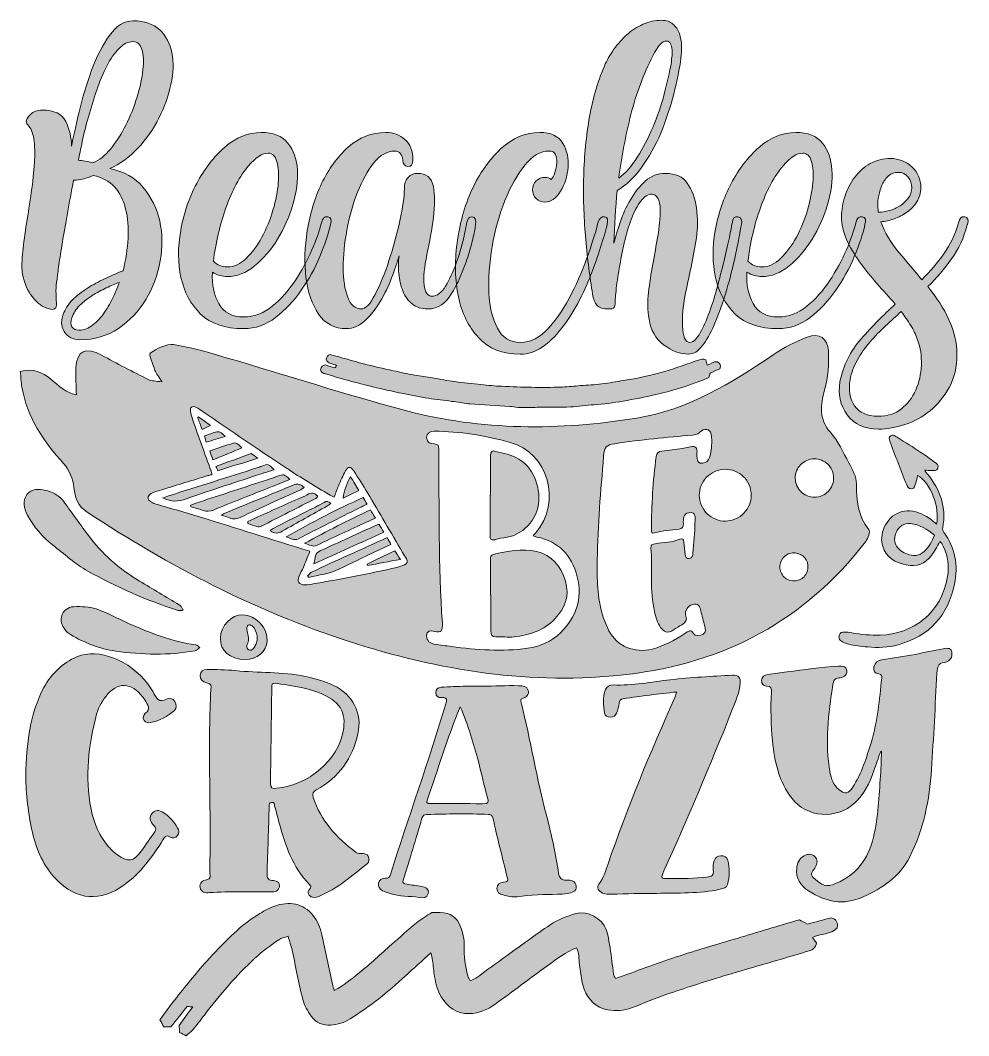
# Model space of a CAD drawing. Header units: inches. Extents: x 0.66 to 5.34, y -5.51 to -0.49.
import ezdxf

# ---------------------------------------------------------------- set-up
doc = ezdxf.new("R2010")
doc.units = ezdxf.units.IN
doc.header["$MEASUREMENT"] = 0
doc.layers.add('Layer 1', color=7, linetype='Continuous')

# ---------------------------------------------------------------- blocks, each defined once
blk = doc.blocks.new('block 3')
at = {"layer": 'Layer 1', "true_color": 0xffffff}
h = blk.add_hatch(color=7, dxfattribs=at)
h.dxf.hatch_style = 2
edge = h.paths.add_edge_path()
edge.add_spline(control_points=[(0.7687, -0.9361), (0.8282, -0.9361), (0.8672, -0.9549), (0.8856, -0.9925), (0.904, -1.0302), (0.9132, -1.0709), (0.9132, -1.1146), (0.9219, -1.0709), (0.9346, -1.014), (0.9512, -0.9439), (0.9678, -0.874), (0.9884, -0.8057), (1.0129, -0.7392), (1.0374, -0.6727), (1.0667, -0.6153), (1.1009, -0.5672), (1.135, -0.5191), (1.1739, -0.495), (1.2177, -0.495), (1.2737, -0.495), (1.3175, -0.5099), (1.349, -0.5396), (1.3805, -0.5694), (1.4006, -0.6075), (1.4094, -0.6538), (1.4181, -0.7002), (1.4163, -0.7519), (1.4041, -0.8087), (1.3919, -0.8656), (1.3722, -0.9212), (1.345, -0.9755), (1.3179, -1.0297), (1.2833, -1.0792), (1.2413, -1.1238), (1.1993, -1.1684), (1.1529, -1.2022), (1.1022, -1.2249), (1.1722, -1.2389), (1.2273, -1.27), (1.2676, -1.3181), (1.3078, -1.3663), (1.335, -1.4214), (1.349, -1.4835), (1.363, -1.5456), (1.3638, -1.6113), (1.3516, -1.6804), (1.3393, -1.7496), (1.3157, -1.813), (1.2807, -1.8708), (1.2457, -1.9285), (1.2006, -1.9762), (1.1455, -2.0138), (1.0904, -2.0515), (1.0269, -2.0703), (0.9552, -2.0703), (0.9201, -2.0703), (0.8943, -2.0567), (0.8777, -2.0296), (0.861, -2.0024), (0.8606, -1.9714), (0.8764, -1.9364), (0.8869, -1.9101), (0.9035, -1.8865), (0.9263, -1.8655), (0.949, -1.8445), (0.9744, -1.8257), (1.0024, -1.8091), (1.0304, -1.7924), (1.0589, -1.7776), (1.0877, -1.7644), (1.1166, -1.7513), (1.1433, -1.7395), (1.1678, -1.729), (1.1818, -1.6748), (1.1901, -1.6213), (1.1928, -1.5688), (1.1954, -1.5163), (1.1914, -1.4682), (1.1809, -1.4244), (1.1704, -1.3807), (1.1521, -1.3444), (1.1258, -1.3155), (1.0996, -1.2866), (1.0645, -1.2678), (1.0208, -1.259), (0.9893, -1.273), (0.9569, -1.2809), (0.9236, -1.2826), (0.9132, -1.3387), (0.903, -1.3929), (0.8935, -1.4454), (0.8838, -1.4979), (0.8755, -1.5456), (0.8685, -1.5885), (0.8615, -1.6314), (0.8558, -1.6686), (0.8514, -1.7001), (0.8471, -1.7316), (0.844, -1.7552), (0.8423, -1.771), (0.8387, -1.7903), (0.837, -1.8095), (0.837, -1.8288), (0.837, -1.848), (0.8379, -1.8681), (0.8396, -1.8891), (0.8413, -1.9032), (0.8383, -1.9124), (0.8304, -1.9167), (0.8226, -1.9211), (0.8134, -1.9215), (0.8029, -1.918), (0.7714, -1.9093), (0.7438, -1.8896), (0.7202, -1.8589), (0.6965, -1.8283), (0.6803, -1.7903), (0.6716, -1.7447), (0.6681, -1.722), (0.6681, -1.6901), (0.6716, -1.6489), (0.6751, -1.6078), (0.6808, -1.5627), (0.6887, -1.5137), (0.6965, -1.4647), (0.7044, -1.4139), (0.7123, -1.3614), (0.7202, -1.3089), (0.7258, -1.2595), (0.7294, -1.2131), (0.7328, -1.1667), (0.7328, -1.126), (0.7294, -1.091), (0.7258, -1.056), (0.7171, -1.0306), (0.7031, -1.0148), (0.6943, -1.0061), (0.69, -0.9991), (0.69, -0.9938), (0.69, -0.9833), (0.697, -0.9711), (0.711, -0.9571), (0.725, -0.9431), (0.7442, -0.9361), (0.7687, -0.9361)], knot_values=[0, 0, 0, 0, 1, 1, 1, 2, 2, 2, 3, 3, 3, 4, 4, 4, 5, 5, 5, 6, 6, 6, 7, 7, 7, 8, 8, 8, 9, 9, 9, 10, 10, 10, 11, 11, 11, 12, 12, 12, 13, 13, 13, 14, 14, 14, 15, 15, 15, 16, 16, 16, 17, 17, 17, 18, 18, 18, 19, 19, 19, 20, 20, 20, 21, 21, 21, 22, 22, 22, 23, 23, 23, 24, 24, 24, 25, 25, 25, 26, 26, 26, 27, 27, 27, 28, 28, 28, 29, 29, 29, 30, 30, 30, 31, 31, 31, 32, 32, 32, 33, 33, 33, 34, 34, 34, 35, 35, 35, 36, 36, 36, 37, 37, 37, 38, 38, 38, 39, 39, 39, 40, 40, 40, 41, 41, 41, 42, 42, 42, 43, 43, 43, 44, 44, 44, 45, 45, 45, 46, 46, 46, 47, 47, 47, 48, 48, 48, 48], degree=3, periodic=1)
edge = h.paths.add_edge_path()
edge.add_spline(control_points=[(0.9158, -1.9627), (0.9088, -1.9801), (0.9088, -1.9946), (0.9158, -2.006), (0.9227, -2.0173), (0.9342, -2.023), (0.9499, -2.023), (0.9744, -2.023), (0.9976, -2.0143), (1.0195, -1.9968), (1.0413, -1.9793), (1.0606, -1.9583), (1.0772, -1.9338), (1.0939, -1.9093), (1.1083, -1.8835), (1.1206, -1.8563), (1.1328, -1.8292), (1.1424, -1.806), (1.1494, -1.7867), (1.1302, -1.7938), (1.1087, -1.803), (1.0851, -1.8143), (1.0615, -1.8257), (1.0383, -1.8384), (1.0155, -1.8524), (0.9928, -1.8664), (0.9722, -1.8826), (0.9538, -1.9009), (0.9355, -1.9193), (0.9227, -1.9399), (0.9158, -1.9627)], knot_values=[0, 0, 0, 0, 1, 1, 1, 2, 2, 2, 3, 3, 3, 4, 4, 4, 5, 5, 5, 6, 6, 6, 7, 7, 7, 8, 8, 8, 9, 9, 9, 10, 10, 10, 10], degree=3, periodic=1)
edge = h.paths.add_edge_path()
edge.add_spline(control_points=[(1.2177, -0.5974), (1.1932, -0.5974), (1.17, -0.6088), (1.1481, -0.6315), (1.1262, -0.6543), (1.1061, -0.6832), (1.0877, -0.7182), (1.0694, -0.7532), (1.0527, -0.793), (1.0379, -0.8376), (1.023, -0.8823), (1.0094, -0.926), (0.9972, -0.9689), (0.9849, -1.0118), (0.9748, -1.0525), (0.967, -1.091), (0.9591, -1.1295), (0.9525, -1.1601), (0.9473, -1.1829), (0.9578, -1.1846), (0.9691, -1.1864), (0.9814, -1.1881), (0.9936, -1.1899), (1.0059, -1.1925), (1.0182, -1.196), (1.0497, -1.1838), (1.0794, -1.1606), (1.1074, -1.1264), (1.1354, -1.0923), (1.1604, -1.0534), (1.1823, -1.0096), (1.2041, -0.9659), (1.2225, -0.9195), (1.2374, -0.8704), (1.2522, -0.8215), (1.2619, -0.7768), (1.2663, -0.7365), (1.2706, -0.6963), (1.2689, -0.663), (1.261, -0.6368), (1.2531, -0.6105), (1.2387, -0.5974), (1.2177, -0.5974)], knot_values=[0, 0, 0, 0, 1, 1, 1, 2, 2, 2, 3, 3, 3, 4, 4, 4, 5, 5, 5, 6, 6, 6, 7, 7, 7, 8, 8, 8, 9, 9, 9, 10, 10, 10, 11, 11, 11, 12, 12, 12, 13, 13, 13, 14, 14, 14, 14], degree=3, periodic=1)
h = blk.add_hatch(color=7, dxfattribs=at)
h.dxf.hatch_style = 2
edge = h.paths.add_edge_path()
edge.add_spline(control_points=[(3.5438, -0.7182), (3.5561, -0.6902), (3.5718, -0.6626), (3.5911, -0.6355), (3.6104, -0.6083), (3.6318, -0.5843), (3.6554, -0.5633), (3.6791, -0.5423), (3.7053, -0.5252), (3.7342, -0.5121), (3.7631, -0.4989), (3.7941, -0.4924), (3.8274, -0.4924), (3.8501, -0.4924), (3.8685, -0.4985), (3.8825, -0.5107), (3.8965, -0.523), (3.907, -0.5388), (3.914, -0.558), (3.921, -0.5773), (3.9246, -0.5978), (3.9246, -0.6197), (3.9246, -0.6416), (3.9237, -0.6613), (3.9219, -0.6788), (3.9149, -0.7313), (3.9031, -0.7904), (3.8865, -0.856), (3.8698, -0.9216), (3.8484, -0.986), (3.8222, -1.049), (3.7959, -1.112), (3.7644, -1.1689), (3.7276, -1.2196), (3.6909, -1.2704), (3.6506, -1.308), (3.6069, -1.3325), (3.5998, -1.4183), (3.5946, -1.505), (3.5911, -1.5925), (3.5981, -1.5645), (3.6082, -1.5308), (3.6213, -1.4914), (3.6344, -1.452), (3.6515, -1.4144), (3.6725, -1.3785), (3.6935, -1.3426), (3.718, -1.312), (3.746, -1.2866), (3.774, -1.2612), (3.8073, -1.2485), (3.8458, -1.2485), (3.8948, -1.2485), (3.9307, -1.2647), (3.9534, -1.2971), (3.9762, -1.3295), (3.9911, -1.3702), (3.9981, -1.4192), (4.005, -1.47), (4.005, -1.5194), (3.9981, -1.5675), (3.9911, -1.6157), (3.9823, -1.6638), (3.9718, -1.7119), (3.9613, -1.7601), (3.9512, -1.8082), (3.9416, -1.8563), (3.932, -1.9045), (3.928, -1.953), (3.9298, -2.002), (3.9315, -2.0563), (3.9438, -2.0834), (3.9666, -2.0834), (3.9805, -2.0834), (3.9954, -2.0707), (4.0112, -2.0454), (4.0269, -2.02), (4.0422, -1.9876), (4.0571, -1.9482), (4.072, -1.9088), (4.086, -1.8651), (4.0991, -1.8169), (4.1123, -1.7688), (4.1241, -1.7233), (4.1346, -1.6804), (4.1451, -1.6375), (4.1538, -1.599), (4.1609, -1.5649), (4.1678, -1.5308), (4.1722, -1.5076), (4.174, -1.4953), (4.1775, -1.4708), (4.1871, -1.4599), (4.2029, -1.4625), (4.2186, -1.4651), (4.2247, -1.4778), (4.2212, -1.5006), (4.2177, -1.5163), (4.2125, -1.5435), (4.2055, -1.582), (4.1985, -1.6205), (4.1893, -1.6633), (4.1779, -1.7106), (4.1665, -1.7579), (4.153, -1.8069), (4.1372, -1.8576), (4.1215, -1.9084), (4.1044, -1.9548), (4.086, -1.9968), (4.0676, -2.0388), (4.048, -2.0733), (4.0269, -2.1005), (4.0059, -2.1276), (3.984, -2.1412), (3.9613, -2.1412), (3.9175, -2.1412), (3.876, -2.1258), (3.8366, -2.0952), (3.7972, -2.0646), (3.7731, -2.0221), (3.7644, -1.9679), (3.7574, -1.9259), (3.7565, -1.8822), (3.7618, -1.8366), (3.767, -1.7911), (3.774, -1.7447), (3.7828, -1.6975), (3.7915, -1.6502), (3.7998, -1.6039), (3.8077, -1.5583), (3.8156, -1.5128), (3.8195, -1.47), (3.8195, -1.4297), (3.8195, -1.4034), (3.8156, -1.3837), (3.8077, -1.3706), (3.7998, -1.3575), (3.7907, -1.3509), (3.7801, -1.3509), (3.7591, -1.3509), (3.7403, -1.3623), (3.7237, -1.385), (3.707, -1.4078), (3.6917, -1.4371), (3.6778, -1.473), (3.6637, -1.5089), (3.6519, -1.5483), (3.6423, -1.5911), (3.6327, -1.6341), (3.6243, -1.6761), (3.6174, -1.7172), (3.6104, -1.7583), (3.6051, -1.7955), (3.6016, -1.8288), (3.5981, -1.862), (3.5964, -1.8857), (3.5964, -1.8996), (3.5964, -1.9119), (3.5867, -1.918), (3.5675, -1.918), (3.5377, -1.918), (3.5176, -1.9119), (3.5071, -1.8996), (3.4966, -1.8874), (3.4896, -1.869), (3.4861, -1.8445), (3.4721, -1.7623), (3.4607, -1.6725), (3.452, -1.5754), (3.4432, -1.4782), (3.4397, -1.3798), (3.4415, -1.28), (3.4432, -1.1802), (3.452, -1.0823), (3.4677, -0.986), (3.4835, -0.8897), (3.5088, -0.8005), (3.5438, -0.7182)], knot_values=[0, 0, 0, 0, 1, 1, 1, 2, 2, 2, 3, 3, 3, 4, 4, 4, 5, 5, 5, 6, 6, 6, 7, 7, 7, 8, 8, 8, 9, 9, 9, 10, 10, 10, 11, 11, 11, 12, 12, 12, 13, 13, 13, 14, 14, 14, 15, 15, 15, 16, 16, 16, 17, 17, 17, 18, 18, 18, 19, 19, 19, 20, 20, 20, 21, 21, 21, 22, 22, 22, 23, 23, 23, 24, 24, 24, 25, 25, 25, 26, 26, 26, 27, 27, 27, 28, 28, 28, 29, 29, 29, 30, 30, 30, 31, 31, 31, 32, 32, 32, 33, 33, 33, 34, 34, 34, 35, 35, 35, 36, 36, 36, 37, 37, 37, 38, 38, 38, 39, 39, 39, 40, 40, 40, 41, 41, 41, 42, 42, 42, 43, 43, 43, 44, 44, 44, 45, 45, 45, 46, 46, 46, 47, 47, 47, 48, 48, 48, 49, 49, 49, 50, 50, 50, 51, 51, 51, 52, 52, 52, 53, 53, 53, 54, 54, 54, 55, 55, 55, 56, 56, 56, 57, 57, 57, 58, 58, 58, 59, 59, 59, 59], degree=3, periodic=1)
edge = h.paths.add_edge_path()
edge.add_spline(control_points=[(3.8747, -0.6998), (3.8747, -0.6945), (3.8755, -0.6862), (3.8773, -0.6748), (3.879, -0.6635), (3.8795, -0.6517), (3.8786, -0.6394), (3.8777, -0.6272), (3.8751, -0.6167), (3.8707, -0.6079), (3.8663, -0.5992), (3.8598, -0.5948), (3.851, -0.5948), (3.83, -0.5948), (3.8073, -0.6193), (3.7828, -0.6683), (3.7372, -0.7575), (3.7014, -0.8538), (3.6751, -0.9571), (3.6489, -1.0604), (3.6287, -1.1654), (3.6147, -1.2721), (3.648, -1.2476), (3.6786, -1.2131), (3.7066, -1.1684), (3.7346, -1.1238), (3.76, -1.0748), (3.7828, -1.0214), (3.8055, -0.968), (3.8243, -0.9134), (3.8392, -0.8573), (3.8541, -0.8013), (3.8659, -0.7488), (3.8747, -0.6998)], knot_values=[0, 0, 0, 0, 1, 1, 1, 2, 2, 2, 3, 3, 3, 4, 4, 4, 5, 5, 5, 6, 6, 6, 7, 7, 7, 8, 8, 8, 9, 9, 9, 10, 10, 10, 11, 11, 11, 11], degree=3, periodic=1)
h = blk.add_hatch(color=7, dxfattribs=at)
h.dxf.hatch_style = 2
edge = h.paths.add_edge_path()
edge.add_spline(control_points=[(1.6089, -1.7369), (1.6054, -1.7964), (1.6159, -1.848), (1.6404, -1.8918), (1.6649, -1.9355), (1.706, -1.9574), (1.7638, -1.9574), (1.8145, -1.9574), (1.8613, -1.9399), (1.9043, -1.9049), (1.9471, -1.8699), (1.9848, -1.8279), (2.0172, -1.7789), (2.0495, -1.7299), (2.0771, -1.6791), (2.0999, -1.6266), (2.1226, -1.5741), (2.1383, -1.5294), (2.1471, -1.4927), (2.1524, -1.47), (2.1629, -1.4599), (2.1786, -1.4625), (2.1944, -1.4651), (2.1987, -1.4778), (2.1918, -1.5006), (2.1918, -1.5006), (2.1918, -1.5032), (2.1918, -1.5032), (2.1813, -1.5487), (2.1637, -1.6008), (2.1392, -1.6594), (2.1147, -1.7181), (2.0841, -1.7736), (2.0474, -1.8261), (2.0106, -1.8786), (1.9686, -1.9233), (1.9213, -1.96), (1.8741, -1.9968), (1.8216, -2.0152), (1.7638, -2.0152), (1.671, -2.0152), (1.6001, -1.9911), (1.5511, -1.943), (1.5021, -1.8948), (1.4697, -1.8349), (1.454, -1.7631), (1.4382, -1.6914), (1.4378, -1.6139), (1.4527, -1.5308), (1.4675, -1.4476), (1.4938, -1.3702), (1.5314, -1.2984), (1.5691, -1.2266), (1.6155, -1.1667), (1.6706, -1.1185), (1.7257, -1.0704), (1.7857, -1.0463), (1.8504, -1.0463), (1.9099, -1.0463), (1.9537, -1.0639), (1.9817, -1.0989), (2.0097, -1.1339), (2.0255, -1.1776), (2.029, -1.2301), (2.0325, -1.2826), (2.025, -1.34), (2.0067, -1.4021), (1.9883, -1.4643), (1.9629, -1.5216), (1.9305, -1.5741), (1.8981, -1.6266), (1.8605, -1.6704), (1.8176, -1.7053), (1.7747, -1.7404), (1.7297, -1.7579), (1.6824, -1.7579), (1.6579, -1.7579), (1.6334, -1.7509), (1.6089, -1.7369)], knot_values=[0, 0, 0, 0, 1, 1, 1, 2, 2, 2, 3, 3, 3, 4, 4, 4, 5, 5, 5, 6, 6, 6, 7, 7, 7, 8, 8, 8, 9, 9, 9, 10, 10, 10, 11, 11, 11, 12, 12, 12, 13, 13, 13, 14, 14, 14, 15, 15, 15, 16, 16, 16, 17, 17, 17, 18, 18, 18, 19, 19, 19, 20, 20, 20, 21, 21, 21, 22, 22, 22, 23, 23, 23, 24, 24, 24, 25, 25, 25, 26, 26, 26, 26], degree=3, periodic=1)
edge = h.paths.add_edge_path()
edge.add_spline(control_points=[(1.7874, -1.2115), (1.7664, -1.2359), (1.7463, -1.2659), (1.727, -1.3016), (1.7078, -1.3373), (1.6907, -1.3761), (1.6758, -1.4179), (1.661, -1.4597), (1.6483, -1.5033), (1.6378, -1.5486), (1.6273, -1.5939), (1.6194, -1.6383), (1.6141, -1.6818), (1.6334, -1.701), (1.6562, -1.7106), (1.6824, -1.7106), (1.7156, -1.7106), (1.7467, -1.6967), (1.7756, -1.6688), (1.8045, -1.6409), (1.8303, -1.6061), (1.8531, -1.5643), (1.8758, -1.5225), (1.8942, -1.4776), (1.9082, -1.4297), (1.9222, -1.3818), (1.9309, -1.3369), (1.9345, -1.2951), (1.9379, -1.2533), (1.9358, -1.2184), (1.9279, -1.1906), (1.92, -1.1627), (1.9056, -1.1487), (1.8846, -1.1487), (1.8548, -1.1487), (1.8224, -1.1697), (1.7874, -1.2115)], knot_values=[0, 0, 0, 0, 1, 1, 1, 2, 2, 2, 3, 3, 3, 4, 4, 4, 5, 5, 5, 6, 6, 6, 7, 7, 7, 8, 8, 8, 9, 9, 9, 10, 10, 10, 11, 11, 11, 12, 12, 12, 12], degree=3, periodic=1)
h = blk.add_hatch(color=7, dxfattribs=at)
h.dxf.hatch_style = 2
edge = h.paths.add_edge_path()
edge.add_spline(control_points=[(2.5987, -1.1829), (2.5987, -1.2056), (2.5904, -1.2161), (2.5738, -1.2144), (2.5571, -1.2127), (2.5488, -1.2022), (2.5488, -1.1829), (2.5488, -1.1707), (2.5453, -1.1601), (2.5383, -1.1514), (2.5313, -1.1426), (2.5217, -1.1382), (2.5094, -1.1382), (2.4709, -1.1382), (2.4363, -1.1576), (2.4057, -1.1962), (2.3751, -1.2349), (2.3484, -1.2832), (2.3257, -1.3411), (2.3029, -1.3991), (2.2854, -1.4614), (2.2731, -1.5281), (2.2609, -1.5949), (2.2548, -1.6572), (2.2548, -1.7152), (2.2548, -1.7731), (2.2622, -1.8214), (2.2771, -1.86), (2.2919, -1.8987), (2.3143, -1.918), (2.344, -1.918), (2.365, -1.918), (2.3878, -1.8944), (2.4123, -1.8471), (2.4368, -1.7999), (2.4596, -1.7439), (2.4806, -1.6791), (2.5016, -1.6144), (2.5195, -1.5487), (2.5344, -1.4822), (2.5492, -1.4157), (2.5567, -1.3632), (2.5567, -1.3247), (2.5567, -1.3002), (2.5628, -1.2813), (2.5751, -1.2682), (2.5873, -1.2551), (2.6022, -1.2485), (2.6197, -1.2485), (2.6652, -1.2485), (2.6919, -1.27), (2.6998, -1.3128), (2.7077, -1.3557), (2.7077, -1.4069), (2.6998, -1.4664), (2.6919, -1.526), (2.6814, -1.5868), (2.6683, -1.6489), (2.6552, -1.7111), (2.6503, -1.7614), (2.6539, -1.7999), (2.6591, -1.8366), (2.6722, -1.855), (2.6932, -1.855), (2.7177, -1.855), (2.74, -1.8384), (2.7602, -1.8051), (2.7803, -1.7719), (2.7978, -1.7342), (2.8127, -1.6922), (2.8275, -1.6502), (2.8394, -1.61), (2.8481, -1.5714), (2.8569, -1.533), (2.8621, -1.5076), (2.8639, -1.4953), (2.8674, -1.4726), (2.8766, -1.4621), (2.8915, -1.4638), (2.9063, -1.4656), (2.912, -1.4778), (2.9085, -1.5006), (2.9068, -1.5146), (2.9028, -1.5351), (2.8967, -1.5623), (2.8906, -1.5894), (2.8827, -1.6187), (2.8731, -1.6502), (2.8634, -1.6817), (2.8516, -1.7141), (2.8376, -1.7474), (2.8236, -1.7806), (2.8088, -1.8104), (2.793, -1.8366), (2.7632, -1.8909), (2.723, -1.918), (2.6722, -1.918), (2.6407, -1.918), (2.6149, -1.9097), (2.5948, -1.8931), (2.5746, -1.8765), (2.5593, -1.855), (2.5488, -1.8288), (2.5383, -1.8025), (2.5318, -1.7741), (2.5291, -1.7434), (2.5265, -1.7128), (2.5269, -1.6835), (2.5305, -1.6555), (2.5217, -1.687), (2.5094, -1.7233), (2.4937, -1.7644), (2.4779, -1.8056), (2.4591, -1.8445), (2.4373, -1.8813), (2.4153, -1.918), (2.3904, -1.9495), (2.3624, -1.9758), (2.3344, -2.002), (2.3038, -2.0152), (2.2705, -2.0152), (2.211, -2.0152), (2.1651, -1.9911), (2.1327, -1.943), (2.1003, -1.8948), (2.0797, -1.8349), (2.071, -1.7631), (2.0622, -1.6914), (2.0644, -1.6139), (2.0775, -1.5308), (2.0907, -1.4476), (2.1143, -1.3702), (2.1484, -1.2984), (2.1826, -1.2266), (2.2263, -1.1667), (2.2797, -1.1185), (2.3331, -1.0704), (2.3948, -1.0463), (2.4648, -1.0463), (2.5016, -1.0463), (2.5331, -1.0578), (2.5593, -1.0808), (2.5856, -1.1038), (2.5987, -1.1378), (2.5987, -1.1829)], knot_values=[0, 0, 0, 0, 1, 1, 1, 2, 2, 2, 3, 3, 3, 4, 4, 4, 5, 5, 5, 6, 6, 6, 7, 7, 7, 8, 8, 8, 9, 9, 9, 10, 10, 10, 11, 11, 11, 12, 12, 12, 13, 13, 13, 14, 14, 14, 15, 15, 15, 16, 16, 16, 17, 17, 17, 18, 18, 18, 19, 19, 19, 20, 20, 20, 21, 21, 21, 22, 22, 22, 23, 23, 23, 24, 24, 24, 25, 25, 25, 26, 26, 26, 27, 27, 27, 28, 28, 28, 29, 29, 29, 30, 30, 30, 31, 31, 31, 32, 32, 32, 33, 33, 33, 34, 34, 34, 35, 35, 35, 36, 36, 36, 37, 37, 37, 38, 38, 38, 39, 39, 39, 40, 40, 40, 41, 41, 41, 42, 42, 42, 43, 43, 43, 44, 44, 44, 45, 45, 45, 46, 46, 46, 47, 47, 47, 48, 48, 48, 48], degree=3, periodic=1)
h = blk.add_hatch(color=7, dxfattribs=at)
h.dxf.hatch_style = 2
edge = h.paths.add_edge_path()
edge.add_spline(control_points=[(3.2498, -1.2682), (3.2638, -1.2682), (3.2743, -1.2718), (3.2813, -1.2789), (3.2883, -1.2718), (3.2944, -1.2603), (3.2997, -1.2444), (3.305, -1.2284), (3.308, -1.2125), (3.3089, -1.1966), (3.3097, -1.1807), (3.3076, -1.167), (3.3023, -1.1555), (3.2971, -1.144), (3.2866, -1.1382), (3.2708, -1.1382), (3.2288, -1.1382), (3.189, -1.1615), (3.1514, -1.208), (3.1137, -1.2545), (3.0809, -1.3129), (3.0529, -1.3831), (3.0249, -1.4534), (3.0039, -1.5292), (2.9899, -1.6108), (2.9759, -1.6925), (2.9706, -1.7684), (2.9741, -1.8386), (2.9776, -1.9088), (2.9916, -1.9671), (3.0161, -2.0137), (3.0406, -2.0602), (3.0783, -2.0834), (3.129, -2.0834), (3.1798, -2.0834), (3.2266, -2.0593), (3.2695, -2.0112), (3.3124, -1.9631), (3.35, -1.9067), (3.3824, -1.8419), (3.4148, -1.7771), (3.4423, -1.7119), (3.4651, -1.6463), (3.4878, -1.5806), (3.5036, -1.5294), (3.5124, -1.4927), (3.5193, -1.47), (3.5303, -1.4599), (3.5452, -1.4625), (3.56, -1.4651), (3.564, -1.4778), (3.557, -1.5006), (3.557, -1.5006), (3.557, -1.5032), (3.557, -1.5032), (3.55, -1.533), (3.5395, -1.5697), (3.5255, -1.6135), (3.5115, -1.6572), (3.4953, -1.7027), (3.4769, -1.75), (3.4585, -1.7972), (3.4371, -1.8441), (3.4126, -1.8905), (3.3881, -1.9368), (3.361, -1.9788), (3.3312, -2.0165), (3.3014, -2.0541), (3.2699, -2.0843), (3.2367, -2.1071), (3.2034, -2.1298), (3.1675, -2.1412), (3.129, -2.1412), (3.0415, -2.1412), (2.9728, -2.114), (2.9229, -2.0598), (2.873, -2.0055), (2.8398, -1.9381), (2.8232, -1.8576), (2.8065, -1.7771), (2.8044, -1.6892), (2.8166, -1.5938), (2.8288, -1.4984), (2.8534, -1.4104), (2.8901, -1.3299), (2.9269, -1.2494), (2.9741, -1.182), (3.0319, -1.1277), (3.0897, -1.0735), (3.1544, -1.0463), (3.2262, -1.0463), (3.2804, -1.0463), (3.3181, -1.0643), (3.3391, -1.1002), (3.3601, -1.1361), (3.3688, -1.1755), (3.3653, -1.2183), (3.3618, -1.2612), (3.3491, -1.3006), (3.3273, -1.3365), (3.3054, -1.3724), (3.2796, -1.3903), (3.2498, -1.3903), (3.2341, -1.3903), (3.22, -1.3845), (3.2078, -1.3731), (3.1955, -1.3616), (3.1894, -1.347), (3.1894, -1.3293), (3.1894, -1.3116), (3.1955, -1.297), (3.2078, -1.2855), (3.22, -1.274), (3.2341, -1.2682), (3.2498, -1.2682)], knot_values=[0, 0, 0, 0, 1, 1, 1, 2, 2, 2, 3, 3, 3, 4, 4, 4, 5, 5, 5, 6, 6, 6, 7, 7, 7, 8, 8, 8, 9, 9, 9, 10, 10, 10, 11, 11, 11, 12, 12, 12, 13, 13, 13, 14, 14, 14, 15, 15, 15, 16, 16, 16, 17, 17, 17, 18, 18, 18, 19, 19, 19, 20, 20, 20, 21, 21, 21, 22, 22, 22, 23, 23, 23, 24, 24, 24, 25, 25, 25, 26, 26, 26, 27, 27, 27, 28, 28, 28, 29, 29, 29, 30, 30, 30, 31, 31, 31, 32, 32, 32, 33, 33, 33, 34, 34, 34, 35, 35, 35, 36, 36, 36, 37, 37, 37, 38, 38, 38, 38], degree=3, periodic=1)
h = blk.add_hatch(color=7, dxfattribs=at)
h.dxf.hatch_style = 2
edge = h.paths.add_edge_path()
edge.add_spline(control_points=[(4.2475, -1.7369), (4.244, -1.7964), (4.2544, -1.848), (4.279, -1.8918), (4.3035, -1.9355), (4.3446, -1.9574), (4.4024, -1.9574), (4.4531, -1.9574), (4.4999, -1.9399), (4.5428, -1.9049), (4.5857, -1.8699), (4.6233, -1.8279), (4.6557, -1.7789), (4.6881, -1.7299), (4.7157, -1.6791), (4.7384, -1.6266), (4.7612, -1.5741), (4.7769, -1.5294), (4.7857, -1.4927), (4.791, -1.47), (4.8015, -1.4599), (4.8172, -1.4625), (4.833, -1.4651), (4.8373, -1.4778), (4.8303, -1.5006), (4.8303, -1.5006), (4.8303, -1.5032), (4.8303, -1.5032), (4.8198, -1.5487), (4.8023, -1.6008), (4.7778, -1.6594), (4.7533, -1.7181), (4.7227, -1.7736), (4.6859, -1.8261), (4.6492, -1.8786), (4.6072, -1.9233), (4.5599, -1.96), (4.5127, -1.9968), (4.4602, -2.0152), (4.4024, -2.0152), (4.3096, -2.0152), (4.2387, -1.9911), (4.1897, -1.943), (4.1407, -1.8948), (4.1083, -1.8349), (4.0926, -1.7631), (4.0768, -1.6914), (4.0764, -1.6139), (4.0913, -1.5308), (4.1061, -1.4476), (4.1324, -1.3702), (4.17, -1.2984), (4.2076, -1.2266), (4.254, -1.1667), (4.3092, -1.1185), (4.3643, -1.0704), (4.4242, -1.0463), (4.489, -1.0463), (4.5485, -1.0463), (4.5923, -1.0639), (4.6203, -1.0989), (4.6483, -1.1339), (4.664, -1.1776), (4.6676, -1.2301), (4.671, -1.2826), (4.6636, -1.34), (4.6452, -1.4021), (4.6269, -1.4643), (4.6015, -1.5216), (4.5691, -1.5741), (4.5367, -1.6266), (4.4991, -1.6704), (4.4562, -1.7053), (4.4133, -1.7404), (4.3682, -1.7579), (4.321, -1.7579), (4.2965, -1.7579), (4.272, -1.7509), (4.2475, -1.7369)], knot_values=[0, 0, 0, 0, 1, 1, 1, 2, 2, 2, 3, 3, 3, 4, 4, 4, 5, 5, 5, 6, 6, 6, 7, 7, 7, 8, 8, 8, 9, 9, 9, 10, 10, 10, 11, 11, 11, 12, 12, 12, 13, 13, 13, 14, 14, 14, 15, 15, 15, 16, 16, 16, 17, 17, 17, 18, 18, 18, 19, 19, 19, 20, 20, 20, 21, 21, 21, 22, 22, 22, 23, 23, 23, 24, 24, 24, 25, 25, 25, 26, 26, 26, 26], degree=3, periodic=1)
edge = h.paths.add_edge_path()
edge.add_spline(control_points=[(4.426, -1.2115), (4.405, -1.2359), (4.3849, -1.2659), (4.3656, -1.3016), (4.3463, -1.3373), (4.3293, -1.3761), (4.3144, -1.4179), (4.2995, -1.4597), (4.2869, -1.5033), (4.2764, -1.5486), (4.2659, -1.5939), (4.258, -1.6383), (4.2527, -1.6818), (4.272, -1.701), (4.2947, -1.7106), (4.321, -1.7106), (4.3542, -1.7106), (4.3853, -1.6967), (4.4142, -1.6688), (4.4431, -1.6409), (4.4689, -1.6061), (4.4916, -1.5643), (4.5144, -1.5225), (4.5328, -1.4776), (4.5468, -1.4297), (4.5608, -1.3818), (4.5695, -1.3369), (4.573, -1.2951), (4.5765, -1.2533), (4.5744, -1.2184), (4.5665, -1.1906), (4.5586, -1.1627), (4.5442, -1.1487), (4.5232, -1.1487), (4.4934, -1.1487), (4.461, -1.1697), (4.426, -1.2115)], knot_values=[0, 0, 0, 0, 1, 1, 1, 2, 2, 2, 3, 3, 3, 4, 4, 4, 5, 5, 5, 6, 6, 6, 7, 7, 7, 8, 8, 8, 9, 9, 9, 10, 10, 10, 11, 11, 11, 12, 12, 12, 12], degree=3, periodic=1)
h = blk.add_hatch(color=7, dxfattribs=at)
h.dxf.hatch_style = 2
edge = h.paths.add_edge_path()
edge.add_spline(control_points=[(5.106, -1.3194), (5.106, -1.3457), (5.0994, -1.3689), (5.0863, -1.389), (5.0732, -1.4091), (5.057, -1.4262), (5.0377, -1.4402), (5.0185, -1.4542), (4.9975, -1.4651), (4.9747, -1.473), (4.952, -1.4809), (4.9301, -1.4857), (4.9091, -1.4874), (4.9283, -1.5417), (4.9585, -1.5929), (4.9997, -1.641), (5.0408, -1.6892), (5.078, -1.7334), (5.1113, -1.7736), (5.1515, -1.7334), (5.1878, -1.6905), (5.2202, -1.645), (5.2526, -1.5995), (5.2767, -1.5487), (5.2924, -1.4927), (5.2977, -1.47), (5.3077, -1.4599), (5.3226, -1.4625), (5.3375, -1.4651), (5.3423, -1.4778), (5.3371, -1.5006), (5.3371, -1.5006), (5.3344, -1.5032), (5.3344, -1.5032), (5.3187, -1.5662), (5.2933, -1.6222), (5.2583, -1.6712), (5.2233, -1.7202), (5.1839, -1.7657), (5.1401, -1.8077), (5.1839, -1.8603), (5.2189, -1.915), (5.2451, -1.9718), (5.2714, -2.0287), (5.2845, -2.0852), (5.2845, -2.1412), (5.2845, -2.2042), (5.2718, -2.2589), (5.2465, -2.3053), (5.2211, -2.3516), (5.1896, -2.3902), (5.152, -2.4208), (5.1143, -2.4514), (5.0727, -2.4742), (5.0272, -2.4891), (4.9817, -2.5039), (4.9388, -2.5114), (4.8986, -2.5114), (4.8286, -2.5114), (4.7765, -2.4878), (4.7424, -2.4405), (4.7082, -2.3932), (4.6964, -2.339), (4.7069, -2.2777), (4.7227, -2.1972), (4.7577, -2.1263), (4.812, -2.0651), (4.8662, -2.0038), (4.9222, -1.9469), (4.98, -1.8944), (4.9502, -1.8612), (4.92, -1.827), (4.8894, -1.792), (4.8588, -1.757), (4.8303, -1.7216), (4.8041, -1.6857), (4.7778, -1.6498), (4.7564, -1.613), (4.7398, -1.5754), (4.7231, -1.5378), (4.7148, -1.4997), (4.7148, -1.4612), (4.7148, -1.428), (4.7205, -1.3942), (4.7319, -1.3601), (4.7432, -1.326), (4.7594, -1.2949), (4.7804, -1.2669), (4.8015, -1.2389), (4.8268, -1.2166), (4.8566, -1.1999), (4.8863, -1.1833), (4.9196, -1.175), (4.9564, -1.175), (4.9966, -1.175), (5.0316, -1.1886), (5.0614, -1.2157), (5.0911, -1.2429), (5.106, -1.2774), (5.106, -1.3194)], knot_values=[0, 0, 0, 0, 1, 1, 1, 2, 2, 2, 3, 3, 3, 4, 4, 4, 5, 5, 5, 6, 6, 6, 7, 7, 7, 8, 8, 8, 9, 9, 9, 10, 10, 10, 11, 11, 11, 12, 12, 12, 13, 13, 13, 14, 14, 14, 15, 15, 15, 16, 16, 16, 17, 17, 17, 18, 18, 18, 19, 19, 19, 20, 20, 20, 21, 21, 21, 22, 22, 22, 23, 23, 23, 24, 24, 24, 25, 25, 25, 26, 26, 26, 27, 27, 27, 28, 28, 28, 29, 29, 29, 30, 30, 30, 31, 31, 31, 32, 32, 32, 33, 33, 33, 33], degree=3, periodic=1)
edge = h.paths.add_edge_path()
edge.add_spline(control_points=[(4.896, -2.4484), (4.9415, -2.4484), (4.9795, -2.4361), (5.0102, -2.4116), (5.0408, -2.3871), (5.0644, -2.356), (5.0811, -2.3184), (5.0977, -2.2808), (5.1069, -2.2397), (5.1086, -2.195), (5.1104, -2.1504), (5.1042, -2.1088), (5.0903, -2.0703), (5.0815, -2.0458), (5.0701, -2.0221), (5.0561, -1.9994), (5.0421, -1.9766), (5.0263, -1.9539), (5.0089, -1.9311), (4.9843, -1.9539), (4.9585, -1.9775), (4.9314, -2.002), (4.9042, -2.0265), (4.8789, -2.0528), (4.8553, -2.0808), (4.8316, -2.1088), (4.811, -2.1381), (4.7936, -2.1688), (4.7761, -2.1994), (4.7638, -2.2322), (4.7568, -2.2672), (4.748, -2.318), (4.7555, -2.3608), (4.7791, -2.3959), (4.8028, -2.4309), (4.8417, -2.4484), (4.896, -2.4484)], knot_values=[0, 0, 0, 0, 1, 1, 1, 2, 2, 2, 3, 3, 3, 4, 4, 4, 5, 5, 5, 6, 6, 6, 7, 7, 7, 8, 8, 8, 9, 9, 9, 10, 10, 10, 11, 11, 11, 12, 12, 12, 12], degree=3, periodic=1)
edge = h.paths.add_edge_path()
edge.add_spline(control_points=[(4.9957, -1.2433), (4.9765, -1.2433), (4.9603, -1.249), (4.9472, -1.2603), (4.934, -1.2717), (4.9235, -1.2862), (4.9157, -1.3037), (4.9078, -1.3212), (4.9021, -1.3391), (4.8986, -1.3575), (4.8951, -1.3758), (4.8933, -1.3921), (4.8933, -1.406), (4.8933, -1.4113), (4.8938, -1.417), (4.8947, -1.4231), (4.8955, -1.4293), (4.896, -1.4349), (4.896, -1.4402), (4.896, -1.4402), (4.8986, -1.4402), (4.8986, -1.4402), (4.9144, -1.4402), (4.9318, -1.4376), (4.9511, -1.4323), (4.9703, -1.427), (4.9879, -1.4192), (5.0036, -1.4087), (5.0194, -1.3982), (5.0329, -1.3855), (5.0443, -1.3706), (5.0557, -1.3557), (5.0614, -1.3387), (5.0614, -1.3194), (5.0614, -1.3002), (5.0552, -1.2826), (5.043, -1.2669), (5.0307, -1.2511), (5.015, -1.2433), (4.9957, -1.2433)], knot_values=[0, 0, 0, 0, 1, 1, 1, 2, 2, 2, 3, 3, 3, 4, 4, 4, 5, 5, 5, 6, 6, 6, 7, 7, 7, 8, 8, 8, 9, 9, 9, 10, 10, 10, 11, 11, 11, 12, 12, 12, 13, 13, 13, 13], degree=3, periodic=1)
at = {"layer": 'Layer 1', "lineweight": 0}
for points, knots in [([(0.7687, -0.9361), (0.8282, -0.9361), (0.8672, -0.9549), (0.8856, -0.9925), (0.904, -1.0302), (0.9132, -1.0709), (0.9132, -1.1146), (0.9219, -1.0709), (0.9346, -1.014), (0.9512, -0.9439), (0.9678, -0.874), (0.9884, -0.8057), (1.0129, -0.7392), (1.0374, -0.6727), (1.0667, -0.6153), (1.1009, -0.5672), (1.135, -0.5191), (1.1739, -0.495), (1.2177, -0.495), (1.2737, -0.495), (1.3175, -0.5099), (1.349, -0.5396), (1.3805, -0.5694), (1.4006, -0.6075), (1.4094, -0.6538), (1.4181, -0.7002), (1.4163, -0.7519), (1.4041, -0.8087), (1.3919, -0.8656), (1.3722, -0.9212), (1.345, -0.9755), (1.3179, -1.0297), (1.2833, -1.0792), (1.2413, -1.1238), (1.1993, -1.1684), (1.1529, -1.2022), (1.1022, -1.2249), (1.1722, -1.2389), (1.2273, -1.27), (1.2676, -1.3181), (1.3078, -1.3663), (1.335, -1.4214), (1.349, -1.4835), (1.363, -1.5456), (1.3638, -1.6113), (1.3516, -1.6804), (1.3393, -1.7496), (1.3157, -1.813), (1.2807, -1.8708), (1.2457, -1.9285), (1.2006, -1.9762), (1.1455, -2.0138), (1.0904, -2.0515), (1.0269, -2.0703), (0.9552, -2.0703), (0.9201, -2.0703), (0.8943, -2.0567), (0.8777, -2.0296), (0.861, -2.0024), (0.8606, -1.9714), (0.8764, -1.9364), (0.8869, -1.9101), (0.9035, -1.8865), (0.9263, -1.8655), (0.949, -1.8445), (0.9744, -1.8257), (1.0024, -1.8091), (1.0304, -1.7924), (1.0589, -1.7776), (1.0877, -1.7644), (1.1166, -1.7513), (1.1433, -1.7395), (1.1678, -1.729), (1.1818, -1.6748), (1.1901, -1.6213), (1.1928, -1.5688), (1.1954, -1.5163), (1.1914, -1.4682), (1.1809, -1.4244), (1.1704, -1.3807), (1.1521, -1.3444), (1.1258, -1.3155), (1.0996, -1.2866), (1.0645, -1.2678), (1.0208, -1.259), (0.9893, -1.273), (0.9569, -1.2809), (0.9236, -1.2826), (0.9132, -1.3387), (0.903, -1.3929), (0.8935, -1.4454), (0.8838, -1.4979), (0.8755, -1.5456), (0.8685, -1.5885), (0.8615, -1.6314), (0.8558, -1.6686), (0.8514, -1.7001), (0.8471, -1.7316), (0.844, -1.7552), (0.8423, -1.771), (0.8387, -1.7903), (0.837, -1.8095), (0.837, -1.8288), (0.837, -1.848), (0.8379, -1.8681), (0.8396, -1.8891), (0.8413, -1.9032), (0.8383, -1.9124), (0.8304, -1.9167), (0.8226, -1.9211), (0.8134, -1.9215), (0.8029, -1.918), (0.7714, -1.9093), (0.7438, -1.8896), (0.7202, -1.8589), (0.6965, -1.8283), (0.6803, -1.7903), (0.6716, -1.7447), (0.6681, -1.722), (0.6681, -1.6901), (0.6716, -1.6489), (0.6751, -1.6078), (0.6808, -1.5627), (0.6887, -1.5137), (0.6965, -1.4647), (0.7044, -1.4139), (0.7123, -1.3614), (0.7202, -1.3089), (0.7258, -1.2595), (0.7294, -1.2131), (0.7328, -1.1667), (0.7328, -1.126), (0.7294, -1.091), (0.7258, -1.056), (0.7171, -1.0306), (0.7031, -1.0148), (0.6943, -1.0061), (0.69, -0.9991), (0.69, -0.9938), (0.69, -0.9833), (0.697, -0.9711), (0.711, -0.9571), (0.725, -0.9431), (0.7442, -0.9361), (0.7687, -0.9361)], [0, 0, 0, 0, 1, 1, 1, 2, 2, 2, 3, 3, 3, 4, 4, 4, 5, 5, 5, 6, 6, 6, 7, 7, 7, 8, 8, 8, 9, 9, 9, 10, 10, 10, 11, 11, 11, 12, 12, 12, 13, 13, 13, 14, 14, 14, 15, 15, 15, 16, 16, 16, 17, 17, 17, 18, 18, 18, 19, 19, 19, 20, 20, 20, 21, 21, 21, 22, 22, 22, 23, 23, 23, 24, 24, 24, 25, 25, 25, 26, 26, 26, 27, 27, 27, 28, 28, 28, 29, 29, 29, 30, 30, 30, 31, 31, 31, 32, 32, 32, 33, 33, 33, 34, 34, 34, 35, 35, 35, 36, 36, 36, 37, 37, 37, 38, 38, 38, 39, 39, 39, 40, 40, 40, 41, 41, 41, 42, 42, 42, 43, 43, 43, 44, 44, 44, 45, 45, 45, 46, 46, 46, 47, 47, 47, 48, 48, 48, 48]), ([(3.5438, -0.7182), (3.5561, -0.6902), (3.5718, -0.6626), (3.5911, -0.6355), (3.6104, -0.6083), (3.6318, -0.5843), (3.6554, -0.5633), (3.6791, -0.5423), (3.7053, -0.5252), (3.7342, -0.5121), (3.7631, -0.4989), (3.7941, -0.4924), (3.8274, -0.4924), (3.8501, -0.4924), (3.8685, -0.4985), (3.8825, -0.5107), (3.8965, -0.523), (3.907, -0.5388), (3.914, -0.558), (3.921, -0.5773), (3.9246, -0.5978), (3.9246, -0.6197), (3.9246, -0.6416), (3.9237, -0.6613), (3.9219, -0.6788), (3.9149, -0.7313), (3.9031, -0.7904), (3.8865, -0.856), (3.8698, -0.9216), (3.8484, -0.986), (3.8222, -1.049), (3.7959, -1.112), (3.7644, -1.1689), (3.7276, -1.2196), (3.6909, -1.2704), (3.6506, -1.308), (3.6069, -1.3325), (3.5998, -1.4183), (3.5946, -1.505), (3.5911, -1.5925), (3.5981, -1.5645), (3.6082, -1.5308), (3.6213, -1.4914), (3.6344, -1.452), (3.6515, -1.4144), (3.6725, -1.3785), (3.6935, -1.3426), (3.718, -1.312), (3.746, -1.2866), (3.774, -1.2612), (3.8073, -1.2485), (3.8458, -1.2485), (3.8948, -1.2485), (3.9307, -1.2647), (3.9534, -1.2971), (3.9762, -1.3295), (3.9911, -1.3702), (3.9981, -1.4192), (4.005, -1.47), (4.005, -1.5194), (3.9981, -1.5675), (3.9911, -1.6157), (3.9823, -1.6638), (3.9718, -1.7119), (3.9613, -1.7601), (3.9512, -1.8082), (3.9416, -1.8563), (3.932, -1.9045), (3.928, -1.953), (3.9298, -2.002), (3.9315, -2.0563), (3.9438, -2.0834), (3.9666, -2.0834), (3.9805, -2.0834), (3.9954, -2.0707), (4.0112, -2.0454), (4.0269, -2.02), (4.0422, -1.9876), (4.0571, -1.9482), (4.072, -1.9088), (4.086, -1.8651), (4.0991, -1.8169), (4.1123, -1.7688), (4.1241, -1.7233), (4.1346, -1.6804), (4.1451, -1.6375), (4.1538, -1.599), (4.1609, -1.5649), (4.1678, -1.5308), (4.1722, -1.5076), (4.174, -1.4953), (4.1775, -1.4708), (4.1871, -1.4599), (4.2029, -1.4625), (4.2186, -1.4651), (4.2247, -1.4778), (4.2212, -1.5006), (4.2177, -1.5163), (4.2125, -1.5435), (4.2055, -1.582), (4.1985, -1.6205), (4.1893, -1.6633), (4.1779, -1.7106), (4.1665, -1.7579), (4.153, -1.8069), (4.1372, -1.8576), (4.1215, -1.9084), (4.1044, -1.9548), (4.086, -1.9968), (4.0676, -2.0388), (4.048, -2.0733), (4.0269, -2.1005), (4.0059, -2.1276), (3.984, -2.1412), (3.9613, -2.1412), (3.9175, -2.1412), (3.876, -2.1258), (3.8366, -2.0952), (3.7972, -2.0646), (3.7731, -2.0221), (3.7644, -1.9679), (3.7574, -1.9259), (3.7565, -1.8822), (3.7618, -1.8366), (3.767, -1.7911), (3.774, -1.7447), (3.7828, -1.6975), (3.7915, -1.6502), (3.7998, -1.6039), (3.8077, -1.5583), (3.8156, -1.5128), (3.8195, -1.47), (3.8195, -1.4297), (3.8195, -1.4034), (3.8156, -1.3837), (3.8077, -1.3706), (3.7998, -1.3575), (3.7907, -1.3509), (3.7801, -1.3509), (3.7591, -1.3509), (3.7403, -1.3623), (3.7237, -1.385), (3.707, -1.4078), (3.6917, -1.4371), (3.6778, -1.473), (3.6637, -1.5089), (3.6519, -1.5483), (3.6423, -1.5911), (3.6327, -1.6341), (3.6243, -1.6761), (3.6174, -1.7172), (3.6104, -1.7583), (3.6051, -1.7955), (3.6016, -1.8288), (3.5981, -1.862), (3.5964, -1.8857), (3.5964, -1.8996), (3.5964, -1.9119), (3.5867, -1.918), (3.5675, -1.918), (3.5377, -1.918), (3.5176, -1.9119), (3.5071, -1.8996), (3.4966, -1.8874), (3.4896, -1.869), (3.4861, -1.8445), (3.4721, -1.7623), (3.4607, -1.6725), (3.452, -1.5754), (3.4432, -1.4782), (3.4397, -1.3798), (3.4415, -1.28), (3.4432, -1.1802), (3.452, -1.0823), (3.4677, -0.986), (3.4835, -0.8897), (3.5088, -0.8005), (3.5438, -0.7182)], [0, 0, 0, 0, 1, 1, 1, 2, 2, 2, 3, 3, 3, 4, 4, 4, 5, 5, 5, 6, 6, 6, 7, 7, 7, 8, 8, 8, 9, 9, 9, 10, 10, 10, 11, 11, 11, 12, 12, 12, 13, 13, 13, 14, 14, 14, 15, 15, 15, 16, 16, 16, 17, 17, 17, 18, 18, 18, 19, 19, 19, 20, 20, 20, 21, 21, 21, 22, 22, 22, 23, 23, 23, 24, 24, 24, 25, 25, 25, 26, 26, 26, 27, 27, 27, 28, 28, 28, 29, 29, 29, 30, 30, 30, 31, 31, 31, 32, 32, 32, 33, 33, 33, 34, 34, 34, 35, 35, 35, 36, 36, 36, 37, 37, 37, 38, 38, 38, 39, 39, 39, 40, 40, 40, 41, 41, 41, 42, 42, 42, 43, 43, 43, 44, 44, 44, 45, 45, 45, 46, 46, 46, 47, 47, 47, 48, 48, 48, 49, 49, 49, 50, 50, 50, 51, 51, 51, 52, 52, 52, 53, 53, 53, 54, 54, 54, 55, 55, 55, 56, 56, 56, 57, 57, 57, 58, 58, 58, 59, 59, 59, 59]), ([(1.2177, -0.5974), (1.1932, -0.5974), (1.17, -0.6088), (1.1481, -0.6315), (1.1262, -0.6543), (1.1061, -0.6832), (1.0877, -0.7182), (1.0694, -0.7532), (1.0527, -0.793), (1.0379, -0.8376), (1.023, -0.8823), (1.0094, -0.926), (0.9972, -0.9689), (0.9849, -1.0118), (0.9748, -1.0525), (0.967, -1.091), (0.9591, -1.1295), (0.9525, -1.1601), (0.9473, -1.1829), (0.9578, -1.1846), (0.9691, -1.1864), (0.9814, -1.1881), (0.9936, -1.1899), (1.0059, -1.1925), (1.0182, -1.196), (1.0497, -1.1838), (1.0794, -1.1606), (1.1074, -1.1264), (1.1354, -1.0923), (1.1604, -1.0534), (1.1823, -1.0096), (1.2041, -0.9659), (1.2225, -0.9195), (1.2374, -0.8704), (1.2522, -0.8215), (1.2619, -0.7768), (1.2663, -0.7365), (1.2706, -0.6963), (1.2689, -0.663), (1.261, -0.6368), (1.2531, -0.6105), (1.2387, -0.5974), (1.2177, -0.5974)], [0, 0, 0, 0, 1, 1, 1, 2, 2, 2, 3, 3, 3, 4, 4, 4, 5, 5, 5, 6, 6, 6, 7, 7, 7, 8, 8, 8, 9, 9, 9, 10, 10, 10, 11, 11, 11, 12, 12, 12, 13, 13, 13, 14, 14, 14, 14]), ([(3.8747, -0.6998), (3.8747, -0.6945), (3.8755, -0.6862), (3.8773, -0.6748), (3.879, -0.6635), (3.8795, -0.6517), (3.8786, -0.6394), (3.8777, -0.6272), (3.8751, -0.6167), (3.8707, -0.6079), (3.8663, -0.5992), (3.8598, -0.5948), (3.851, -0.5948), (3.83, -0.5948), (3.8073, -0.6193), (3.7828, -0.6683), (3.7372, -0.7575), (3.7014, -0.8538), (3.6751, -0.9571), (3.6489, -1.0604), (3.6287, -1.1654), (3.6147, -1.2721), (3.648, -1.2476), (3.6786, -1.2131), (3.7066, -1.1684), (3.7346, -1.1238), (3.76, -1.0748), (3.7828, -1.0214), (3.8055, -0.968), (3.8243, -0.9134), (3.8392, -0.8573), (3.8541, -0.8013), (3.8659, -0.7488), (3.8747, -0.6998)], [0, 0, 0, 0, 1, 1, 1, 2, 2, 2, 3, 3, 3, 4, 4, 4, 5, 5, 5, 6, 6, 6, 7, 7, 7, 8, 8, 8, 9, 9, 9, 10, 10, 10, 11, 11, 11, 11]), ([(1.6089, -1.7369), (1.6054, -1.7964), (1.6159, -1.848), (1.6404, -1.8918), (1.6649, -1.9355), (1.706, -1.9574), (1.7638, -1.9574), (1.8145, -1.9574), (1.8613, -1.9399), (1.9043, -1.9049), (1.9471, -1.8699), (1.9848, -1.8279), (2.0172, -1.7789), (2.0495, -1.7299), (2.0771, -1.6791), (2.0999, -1.6266), (2.1226, -1.5741), (2.1383, -1.5294), (2.1471, -1.4927), (2.1524, -1.47), (2.1629, -1.4599), (2.1786, -1.4625), (2.1944, -1.4651), (2.1987, -1.4778), (2.1918, -1.5006), (2.1918, -1.5006), (2.1918, -1.5032), (2.1918, -1.5032), (2.1813, -1.5487), (2.1637, -1.6008), (2.1392, -1.6594), (2.1147, -1.7181), (2.0841, -1.7736), (2.0474, -1.8261), (2.0106, -1.8786), (1.9686, -1.9233), (1.9213, -1.96), (1.8741, -1.9968), (1.8216, -2.0152), (1.7638, -2.0152), (1.671, -2.0152), (1.6001, -1.9911), (1.5511, -1.943), (1.5021, -1.8948), (1.4697, -1.8349), (1.454, -1.7631), (1.4382, -1.6914), (1.4378, -1.6139), (1.4527, -1.5308), (1.4675, -1.4476), (1.4938, -1.3702), (1.5314, -1.2984), (1.5691, -1.2266), (1.6155, -1.1667), (1.6706, -1.1185), (1.7257, -1.0704), (1.7857, -1.0463), (1.8504, -1.0463), (1.9099, -1.0463), (1.9537, -1.0639), (1.9817, -1.0989), (2.0097, -1.1339), (2.0255, -1.1776), (2.029, -1.2301), (2.0325, -1.2826), (2.025, -1.34), (2.0067, -1.4021), (1.9883, -1.4643), (1.9629, -1.5216), (1.9305, -1.5741), (1.8981, -1.6266), (1.8605, -1.6704), (1.8176, -1.7053), (1.7747, -1.7404), (1.7297, -1.7579), (1.6824, -1.7579), (1.6579, -1.7579), (1.6334, -1.7509), (1.6089, -1.7369)], [0, 0, 0, 0, 1, 1, 1, 2, 2, 2, 3, 3, 3, 4, 4, 4, 5, 5, 5, 6, 6, 6, 7, 7, 7, 8, 8, 8, 9, 9, 9, 10, 10, 10, 11, 11, 11, 12, 12, 12, 13, 13, 13, 14, 14, 14, 15, 15, 15, 16, 16, 16, 17, 17, 17, 18, 18, 18, 19, 19, 19, 20, 20, 20, 21, 21, 21, 22, 22, 22, 23, 23, 23, 24, 24, 24, 25, 25, 25, 26, 26, 26, 26]), ([(2.5987, -1.1829), (2.5987, -1.2056), (2.5904, -1.2161), (2.5738, -1.2144), (2.5571, -1.2127), (2.5488, -1.2022), (2.5488, -1.1829), (2.5488, -1.1707), (2.5453, -1.1601), (2.5383, -1.1514), (2.5313, -1.1426), (2.5217, -1.1382), (2.5094, -1.1382), (2.4709, -1.1382), (2.4363, -1.1576), (2.4057, -1.1962), (2.3751, -1.2349), (2.3484, -1.2832), (2.3257, -1.3411), (2.3029, -1.3991), (2.2854, -1.4614), (2.2731, -1.5281), (2.2609, -1.5949), (2.2548, -1.6572), (2.2548, -1.7152), (2.2548, -1.7731), (2.2622, -1.8214), (2.2771, -1.86), (2.2919, -1.8987), (2.3143, -1.918), (2.344, -1.918), (2.365, -1.918), (2.3878, -1.8944), (2.4123, -1.8471), (2.4368, -1.7999), (2.4596, -1.7439), (2.4806, -1.6791), (2.5016, -1.6144), (2.5195, -1.5487), (2.5344, -1.4822), (2.5492, -1.4157), (2.5567, -1.3632), (2.5567, -1.3247), (2.5567, -1.3002), (2.5628, -1.2813), (2.5751, -1.2682), (2.5873, -1.2551), (2.6022, -1.2485), (2.6197, -1.2485), (2.6652, -1.2485), (2.6919, -1.27), (2.6998, -1.3128), (2.7077, -1.3557), (2.7077, -1.4069), (2.6998, -1.4664), (2.6919, -1.526), (2.6814, -1.5868), (2.6683, -1.6489), (2.6552, -1.7111), (2.6503, -1.7614), (2.6539, -1.7999), (2.6591, -1.8366), (2.6722, -1.855), (2.6932, -1.855), (2.7177, -1.855), (2.74, -1.8384), (2.7602, -1.8051), (2.7803, -1.7719), (2.7978, -1.7342), (2.8127, -1.6922), (2.8275, -1.6502), (2.8394, -1.61), (2.8481, -1.5714), (2.8569, -1.533), (2.8621, -1.5076), (2.8639, -1.4953), (2.8674, -1.4726), (2.8766, -1.4621), (2.8915, -1.4638), (2.9063, -1.4656), (2.912, -1.4778), (2.9085, -1.5006), (2.9068, -1.5146), (2.9028, -1.5351), (2.8967, -1.5623), (2.8906, -1.5894), (2.8827, -1.6187), (2.8731, -1.6502), (2.8634, -1.6817), (2.8516, -1.7141), (2.8376, -1.7474), (2.8236, -1.7806), (2.8088, -1.8104), (2.793, -1.8366), (2.7632, -1.8909), (2.723, -1.918), (2.6722, -1.918), (2.6407, -1.918), (2.6149, -1.9097), (2.5948, -1.8931), (2.5746, -1.8765), (2.5593, -1.855), (2.5488, -1.8288), (2.5383, -1.8025), (2.5318, -1.7741), (2.5291, -1.7434), (2.5265, -1.7128), (2.5269, -1.6835), (2.5305, -1.6555), (2.5217, -1.687), (2.5094, -1.7233), (2.4937, -1.7644), (2.4779, -1.8056), (2.4591, -1.8445), (2.4373, -1.8813), (2.4153, -1.918), (2.3904, -1.9495), (2.3624, -1.9758), (2.3344, -2.002), (2.3038, -2.0152), (2.2705, -2.0152), (2.211, -2.0152), (2.1651, -1.9911), (2.1327, -1.943), (2.1003, -1.8948), (2.0797, -1.8349), (2.071, -1.7631), (2.0622, -1.6914), (2.0644, -1.6139), (2.0775, -1.5308), (2.0907, -1.4476), (2.1143, -1.3702), (2.1484, -1.2984), (2.1826, -1.2266), (2.2263, -1.1667), (2.2797, -1.1185), (2.3331, -1.0704), (2.3948, -1.0463), (2.4648, -1.0463), (2.5016, -1.0463), (2.5331, -1.0578), (2.5593, -1.0808), (2.5856, -1.1038), (2.5987, -1.1378), (2.5987, -1.1829)], [0, 0, 0, 0, 1, 1, 1, 2, 2, 2, 3, 3, 3, 4, 4, 4, 5, 5, 5, 6, 6, 6, 7, 7, 7, 8, 8, 8, 9, 9, 9, 10, 10, 10, 11, 11, 11, 12, 12, 12, 13, 13, 13, 14, 14, 14, 15, 15, 15, 16, 16, 16, 17, 17, 17, 18, 18, 18, 19, 19, 19, 20, 20, 20, 21, 21, 21, 22, 22, 22, 23, 23, 23, 24, 24, 24, 25, 25, 25, 26, 26, 26, 27, 27, 27, 28, 28, 28, 29, 29, 29, 30, 30, 30, 31, 31, 31, 32, 32, 32, 33, 33, 33, 34, 34, 34, 35, 35, 35, 36, 36, 36, 37, 37, 37, 38, 38, 38, 39, 39, 39, 40, 40, 40, 41, 41, 41, 42, 42, 42, 43, 43, 43, 44, 44, 44, 45, 45, 45, 46, 46, 46, 47, 47, 47, 48, 48, 48, 48]), ([(3.2498, -1.2682), (3.2638, -1.2682), (3.2743, -1.2718), (3.2813, -1.2789), (3.2883, -1.2718), (3.2944, -1.2603), (3.2997, -1.2444), (3.305, -1.2284), (3.308, -1.2125), (3.3089, -1.1966), (3.3097, -1.1807), (3.3076, -1.167), (3.3023, -1.1555), (3.2971, -1.144), (3.2866, -1.1382), (3.2708, -1.1382), (3.2288, -1.1382), (3.189, -1.1615), (3.1514, -1.208), (3.1137, -1.2545), (3.0809, -1.3129), (3.0529, -1.3831), (3.0249, -1.4534), (3.0039, -1.5292), (2.9899, -1.6108), (2.9759, -1.6925), (2.9706, -1.7684), (2.9741, -1.8386), (2.9776, -1.9088), (2.9916, -1.9671), (3.0161, -2.0137), (3.0406, -2.0602), (3.0783, -2.0834), (3.129, -2.0834), (3.1798, -2.0834), (3.2266, -2.0593), (3.2695, -2.0112), (3.3124, -1.9631), (3.35, -1.9067), (3.3824, -1.8419), (3.4148, -1.7771), (3.4423, -1.7119), (3.4651, -1.6463), (3.4878, -1.5806), (3.5036, -1.5294), (3.5124, -1.4927), (3.5193, -1.47), (3.5303, -1.4599), (3.5452, -1.4625), (3.56, -1.4651), (3.564, -1.4778), (3.557, -1.5006), (3.557, -1.5006), (3.557, -1.5032), (3.557, -1.5032), (3.55, -1.533), (3.5395, -1.5697), (3.5255, -1.6135), (3.5115, -1.6572), (3.4953, -1.7027), (3.4769, -1.75), (3.4585, -1.7972), (3.4371, -1.8441), (3.4126, -1.8905), (3.3881, -1.9368), (3.361, -1.9788), (3.3312, -2.0165), (3.3014, -2.0541), (3.2699, -2.0843), (3.2367, -2.1071), (3.2034, -2.1298), (3.1675, -2.1412), (3.129, -2.1412), (3.0415, -2.1412), (2.9728, -2.114), (2.9229, -2.0598), (2.873, -2.0055), (2.8398, -1.9381), (2.8232, -1.8576), (2.8065, -1.7771), (2.8044, -1.6892), (2.8166, -1.5938), (2.8288, -1.4984), (2.8534, -1.4104), (2.8901, -1.3299), (2.9269, -1.2494), (2.9741, -1.182), (3.0319, -1.1277), (3.0897, -1.0735), (3.1544, -1.0463), (3.2262, -1.0463), (3.2804, -1.0463), (3.3181, -1.0643), (3.3391, -1.1002), (3.3601, -1.1361), (3.3688, -1.1755), (3.3653, -1.2183), (3.3618, -1.2612), (3.3491, -1.3006), (3.3273, -1.3365), (3.3054, -1.3724), (3.2796, -1.3903), (3.2498, -1.3903), (3.2341, -1.3903), (3.22, -1.3845), (3.2078, -1.3731), (3.1955, -1.3616), (3.1894, -1.347), (3.1894, -1.3293), (3.1894, -1.3116), (3.1955, -1.297), (3.2078, -1.2855), (3.22, -1.274), (3.2341, -1.2682), (3.2498, -1.2682)], [0, 0, 0, 0, 1, 1, 1, 2, 2, 2, 3, 3, 3, 4, 4, 4, 5, 5, 5, 6, 6, 6, 7, 7, 7, 8, 8, 8, 9, 9, 9, 10, 10, 10, 11, 11, 11, 12, 12, 12, 13, 13, 13, 14, 14, 14, 15, 15, 15, 16, 16, 16, 17, 17, 17, 18, 18, 18, 19, 19, 19, 20, 20, 20, 21, 21, 21, 22, 22, 22, 23, 23, 23, 24, 24, 24, 25, 25, 25, 26, 26, 26, 27, 27, 27, 28, 28, 28, 29, 29, 29, 30, 30, 30, 31, 31, 31, 32, 32, 32, 33, 33, 33, 34, 34, 34, 35, 35, 35, 36, 36, 36, 37, 37, 37, 38, 38, 38, 38]), ([(4.2475, -1.7369), (4.244, -1.7964), (4.2544, -1.848), (4.279, -1.8918), (4.3035, -1.9355), (4.3446, -1.9574), (4.4024, -1.9574), (4.4531, -1.9574), (4.4999, -1.9399), (4.5428, -1.9049), (4.5857, -1.8699), (4.6233, -1.8279), (4.6557, -1.7789), (4.6881, -1.7299), (4.7157, -1.6791), (4.7384, -1.6266), (4.7612, -1.5741), (4.7769, -1.5294), (4.7857, -1.4927), (4.791, -1.47), (4.8015, -1.4599), (4.8172, -1.4625), (4.833, -1.4651), (4.8373, -1.4778), (4.8303, -1.5006), (4.8303, -1.5006), (4.8303, -1.5032), (4.8303, -1.5032), (4.8198, -1.5487), (4.8023, -1.6008), (4.7778, -1.6594), (4.7533, -1.7181), (4.7227, -1.7736), (4.6859, -1.8261), (4.6492, -1.8786), (4.6072, -1.9233), (4.5599, -1.96), (4.5127, -1.9968), (4.4602, -2.0152), (4.4024, -2.0152), (4.3096, -2.0152), (4.2387, -1.9911), (4.1897, -1.943), (4.1407, -1.8948), (4.1083, -1.8349), (4.0926, -1.7631), (4.0768, -1.6914), (4.0764, -1.6139), (4.0913, -1.5308), (4.1061, -1.4476), (4.1324, -1.3702), (4.17, -1.2984), (4.2076, -1.2266), (4.254, -1.1667), (4.3092, -1.1185), (4.3643, -1.0704), (4.4242, -1.0463), (4.489, -1.0463), (4.5485, -1.0463), (4.5923, -1.0639), (4.6203, -1.0989), (4.6483, -1.1339), (4.664, -1.1776), (4.6676, -1.2301), (4.671, -1.2826), (4.6636, -1.34), (4.6452, -1.4021), (4.6269, -1.4643), (4.6015, -1.5216), (4.5691, -1.5741), (4.5367, -1.6266), (4.4991, -1.6704), (4.4562, -1.7053), (4.4133, -1.7404), (4.3682, -1.7579), (4.321, -1.7579), (4.2965, -1.7579), (4.272, -1.7509), (4.2475, -1.7369)], [0, 0, 0, 0, 1, 1, 1, 2, 2, 2, 3, 3, 3, 4, 4, 4, 5, 5, 5, 6, 6, 6, 7, 7, 7, 8, 8, 8, 9, 9, 9, 10, 10, 10, 11, 11, 11, 12, 12, 12, 13, 13, 13, 14, 14, 14, 15, 15, 15, 16, 16, 16, 17, 17, 17, 18, 18, 18, 19, 19, 19, 20, 20, 20, 21, 21, 21, 22, 22, 22, 23, 23, 23, 24, 24, 24, 25, 25, 25, 26, 26, 26, 26]), ([(1.7874, -1.2115), (1.7664, -1.2359), (1.7463, -1.2659), (1.727, -1.3016), (1.7078, -1.3373), (1.6907, -1.3761), (1.6758, -1.4179), (1.661, -1.4597), (1.6483, -1.5033), (1.6378, -1.5486), (1.6273, -1.5939), (1.6194, -1.6383), (1.6141, -1.6818), (1.6334, -1.701), (1.6562, -1.7106), (1.6824, -1.7106), (1.7156, -1.7106), (1.7467, -1.6967), (1.7756, -1.6688), (1.8045, -1.6409), (1.8303, -1.6061), (1.8531, -1.5643), (1.8758, -1.5225), (1.8942, -1.4776), (1.9082, -1.4297), (1.9222, -1.3818), (1.9309, -1.3369), (1.9345, -1.2951), (1.9379, -1.2533), (1.9358, -1.2184), (1.9279, -1.1906), (1.92, -1.1627), (1.9056, -1.1487), (1.8846, -1.1487), (1.8548, -1.1487), (1.8224, -1.1697), (1.7874, -1.2115)], [0, 0, 0, 0, 1, 1, 1, 2, 2, 2, 3, 3, 3, 4, 4, 4, 5, 5, 5, 6, 6, 6, 7, 7, 7, 8, 8, 8, 9, 9, 9, 10, 10, 10, 11, 11, 11, 12, 12, 12, 12]), ([(4.426, -1.2115), (4.405, -1.2359), (4.3849, -1.2659), (4.3656, -1.3016), (4.3463, -1.3373), (4.3293, -1.3761), (4.3144, -1.4179), (4.2995, -1.4597), (4.2869, -1.5033), (4.2764, -1.5486), (4.2659, -1.5939), (4.258, -1.6383), (4.2527, -1.6818), (4.272, -1.701), (4.2947, -1.7106), (4.321, -1.7106), (4.3542, -1.7106), (4.3853, -1.6967), (4.4142, -1.6688), (4.4431, -1.6409), (4.4689, -1.6061), (4.4916, -1.5643), (4.5144, -1.5225), (4.5328, -1.4776), (4.5468, -1.4297), (4.5608, -1.3818), (4.5695, -1.3369), (4.573, -1.2951), (4.5765, -1.2533), (4.5744, -1.2184), (4.5665, -1.1906), (4.5586, -1.1627), (4.5442, -1.1487), (4.5232, -1.1487), (4.4934, -1.1487), (4.461, -1.1697), (4.426, -1.2115)], [0, 0, 0, 0, 1, 1, 1, 2, 2, 2, 3, 3, 3, 4, 4, 4, 5, 5, 5, 6, 6, 6, 7, 7, 7, 8, 8, 8, 9, 9, 9, 10, 10, 10, 11, 11, 11, 12, 12, 12, 12]), ([(5.106, -1.3194), (5.106, -1.3457), (5.0994, -1.3689), (5.0863, -1.389), (5.0732, -1.4091), (5.057, -1.4262), (5.0377, -1.4402), (5.0185, -1.4542), (4.9975, -1.4651), (4.9747, -1.473), (4.952, -1.4809), (4.9301, -1.4857), (4.9091, -1.4874), (4.9283, -1.5417), (4.9585, -1.5929), (4.9997, -1.641), (5.0408, -1.6892), (5.078, -1.7334), (5.1113, -1.7736), (5.1515, -1.7334), (5.1878, -1.6905), (5.2202, -1.645), (5.2526, -1.5995), (5.2767, -1.5487), (5.2924, -1.4927), (5.2977, -1.47), (5.3077, -1.4599), (5.3226, -1.4625), (5.3375, -1.4651), (5.3423, -1.4778), (5.3371, -1.5006), (5.3371, -1.5006), (5.3344, -1.5032), (5.3344, -1.5032), (5.3187, -1.5662), (5.2933, -1.6222), (5.2583, -1.6712), (5.2233, -1.7202), (5.1839, -1.7657), (5.1401, -1.8077), (5.1839, -1.8603), (5.2189, -1.915), (5.2451, -1.9718), (5.2714, -2.0287), (5.2845, -2.0852), (5.2845, -2.1412), (5.2845, -2.2042), (5.2718, -2.2589), (5.2465, -2.3053), (5.2211, -2.3516), (5.1896, -2.3902), (5.152, -2.4208), (5.1143, -2.4514), (5.0727, -2.4742), (5.0272, -2.4891), (4.9817, -2.5039), (4.9388, -2.5114), (4.8986, -2.5114), (4.8286, -2.5114), (4.7765, -2.4878), (4.7424, -2.4405), (4.7082, -2.3932), (4.6964, -2.339), (4.7069, -2.2777), (4.7227, -2.1972), (4.7577, -2.1263), (4.812, -2.0651), (4.8662, -2.0038), (4.9222, -1.9469), (4.98, -1.8944), (4.9502, -1.8612), (4.92, -1.827), (4.8894, -1.792), (4.8588, -1.757), (4.8303, -1.7216), (4.8041, -1.6857), (4.7778, -1.6498), (4.7564, -1.613), (4.7398, -1.5754), (4.7231, -1.5378), (4.7148, -1.4997), (4.7148, -1.4612), (4.7148, -1.428), (4.7205, -1.3942), (4.7319, -1.3601), (4.7432, -1.326), (4.7594, -1.2949), (4.7804, -1.2669), (4.8015, -1.2389), (4.8268, -1.2166), (4.8566, -1.1999), (4.8863, -1.1833), (4.9196, -1.175), (4.9564, -1.175), (4.9966, -1.175), (5.0316, -1.1886), (5.0614, -1.2157), (5.0911, -1.2429), (5.106, -1.2774), (5.106, -1.3194)], [0, 0, 0, 0, 1, 1, 1, 2, 2, 2, 3, 3, 3, 4, 4, 4, 5, 5, 5, 6, 6, 6, 7, 7, 7, 8, 8, 8, 9, 9, 9, 10, 10, 10, 11, 11, 11, 12, 12, 12, 13, 13, 13, 14, 14, 14, 15, 15, 15, 16, 16, 16, 17, 17, 17, 18, 18, 18, 19, 19, 19, 20, 20, 20, 21, 21, 21, 22, 22, 22, 23, 23, 23, 24, 24, 24, 25, 25, 25, 26, 26, 26, 27, 27, 27, 28, 28, 28, 29, 29, 29, 30, 30, 30, 31, 31, 31, 32, 32, 32, 33, 33, 33, 33]), ([(4.9957, -1.2433), (4.9765, -1.2433), (4.9603, -1.249), (4.9472, -1.2603), (4.934, -1.2717), (4.9235, -1.2862), (4.9157, -1.3037), (4.9078, -1.3212), (4.9021, -1.3391), (4.8986, -1.3575), (4.8951, -1.3758), (4.8933, -1.3921), (4.8933, -1.406), (4.8933, -1.4113), (4.8938, -1.417), (4.8947, -1.4231), (4.8955, -1.4293), (4.896, -1.4349), (4.896, -1.4402), (4.896, -1.4402), (4.8986, -1.4402), (4.8986, -1.4402), (4.9144, -1.4402), (4.9318, -1.4376), (4.9511, -1.4323), (4.9703, -1.427), (4.9879, -1.4192), (5.0036, -1.4087), (5.0194, -1.3982), (5.0329, -1.3855), (5.0443, -1.3706), (5.0557, -1.3557), (5.0614, -1.3387), (5.0614, -1.3194), (5.0614, -1.3002), (5.0552, -1.2826), (5.043, -1.2669), (5.0307, -1.2511), (5.015, -1.2433), (4.9957, -1.2433)], [0, 0, 0, 0, 1, 1, 1, 2, 2, 2, 3, 3, 3, 4, 4, 4, 5, 5, 5, 6, 6, 6, 7, 7, 7, 8, 8, 8, 9, 9, 9, 10, 10, 10, 11, 11, 11, 12, 12, 12, 13, 13, 13, 13]), ([(0.9158, -1.9627), (0.9088, -1.9801), (0.9088, -1.9946), (0.9158, -2.006), (0.9227, -2.0173), (0.9342, -2.023), (0.9499, -2.023), (0.9744, -2.023), (0.9976, -2.0143), (1.0195, -1.9968), (1.0413, -1.9793), (1.0606, -1.9583), (1.0772, -1.9338), (1.0939, -1.9093), (1.1083, -1.8835), (1.1206, -1.8563), (1.1328, -1.8292), (1.1424, -1.806), (1.1494, -1.7867), (1.1302, -1.7938), (1.1087, -1.803), (1.0851, -1.8143), (1.0615, -1.8257), (1.0383, -1.8384), (1.0155, -1.8524), (0.9928, -1.8664), (0.9722, -1.8826), (0.9538, -1.9009), (0.9355, -1.9193), (0.9227, -1.9399), (0.9158, -1.9627)], [0, 0, 0, 0, 1, 1, 1, 2, 2, 2, 3, 3, 3, 4, 4, 4, 5, 5, 5, 6, 6, 6, 7, 7, 7, 8, 8, 8, 9, 9, 9, 10, 10, 10, 10]), ([(4.896, -2.4484), (4.9415, -2.4484), (4.9795, -2.4361), (5.0102, -2.4116), (5.0408, -2.3871), (5.0644, -2.356), (5.0811, -2.3184), (5.0977, -2.2808), (5.1069, -2.2397), (5.1086, -2.195), (5.1104, -2.1504), (5.1042, -2.1088), (5.0903, -2.0703), (5.0815, -2.0458), (5.0701, -2.0221), (5.0561, -1.9994), (5.0421, -1.9766), (5.0263, -1.9539), (5.0089, -1.9311), (4.9843, -1.9539), (4.9585, -1.9775), (4.9314, -2.002), (4.9042, -2.0265), (4.8789, -2.0528), (4.8553, -2.0808), (4.8316, -2.1088), (4.811, -2.1381), (4.7936, -2.1688), (4.7761, -2.1994), (4.7638, -2.2322), (4.7568, -2.2672), (4.748, -2.318), (4.7555, -2.3608), (4.7791, -2.3959), (4.8028, -2.4309), (4.8417, -2.4484), (4.896, -2.4484)], [0, 0, 0, 0, 1, 1, 1, 2, 2, 2, 3, 3, 3, 4, 4, 4, 5, 5, 5, 6, 6, 6, 7, 7, 7, 8, 8, 8, 9, 9, 9, 10, 10, 10, 11, 11, 11, 12, 12, 12, 12])]:
    blk.add_open_spline(points, degree=3, knots=knots, dxfattribs=at)
blk = doc.blocks.new('block 4')
at = {"layer": 'Layer 1', "lineweight": 0}
for points, knots in [([(4.8498, -3.0075), (4.7956, -2.9403), (4.7877, -2.8647), (4.7885, -2.7824), (4.7889, -2.7475), (4.7676, -2.7107), (4.7504, -2.6778), (4.7232, -2.6258), (4.6975, -2.5707), (4.6595, -2.5271), (4.6015, -2.4603), (4.6113, -2.3943), (4.6313, -2.3179), (4.6476, -2.2556), (4.6532, -2.1883), (4.6503, -2.1238), (4.6476, -2.064), (4.6038, -2.0342), (4.5455, -2.057), (4.4872, -2.0799), (4.4298, -2.1089), (4.3779, -2.144), (4.17, -2.2846), (3.9565, -2.4164), (3.7048, -2.4571), (3.3228, -2.5189), (2.9393, -2.5198), (2.563, -2.4197), (2.2656, -2.3406), (1.9726, -2.2453), (1.6772, -2.1587), (1.5916, -2.1336), (1.5054, -2.1068), (1.4175, -2.0944), (1.3805, -2.0892), (1.3358, -2.1149), (1.3013, -2.1369), (1.2941, -2.1415), (1.3147, -2.1928), (1.3256, -2.2213), (1.3322, -2.2386), (1.3449, -2.2535), (1.3606, -2.2788), (1.3289, -2.2734), (1.3085, -2.2744), (1.2926, -2.2665), (1.2151, -2.2278), (1.1379, -2.1882), (1.0623, -2.1459), (0.9855, -2.1031), (0.9394, -2.124), (0.9353, -2.2093), (0.9332, -2.2534), (0.9365, -2.2978), (0.9374, -2.3425), (0.8377, -2.3259), (0.7896, -2.1883), (0.6609, -2.2266), (0.6636, -2.2543), (0.6644, -2.2797), (0.6687, -2.3046), (0.6945, -2.4543), (0.7766, -2.5724), (0.8756, -2.6831), (0.9025, -2.7132), (0.9217, -2.7589), (0.9253, -2.7992), (0.9302, -2.8532), (0.9455, -2.8922), (0.9914, -2.9224), (1.3959, -3.1884), (1.8222, -3.4111), (2.2836, -3.5604), (2.7288, -3.7045), (3.1833, -3.778), (3.6536, -3.7236), (4.139, -3.6675), (4.5351, -3.4551), (4.8341, -3.0668), (4.8461, -3.0513), (4.8576, -3.0172), (4.8498, -3.0075)], [0, 0, 0, 0, 1, 1, 1, 2, 2, 2, 3, 3, 3, 4, 4, 4, 5, 5, 5, 6, 6, 6, 7, 7, 7, 8, 8, 8, 9, 9, 9, 10, 10, 10, 11, 11, 11, 12, 12, 12, 13, 13, 13, 14, 14, 14, 15, 15, 15, 16, 16, 16, 17, 17, 17, 18, 18, 18, 19, 19, 19, 20, 20, 20, 21, 21, 21, 22, 22, 22, 23, 23, 23, 24, 24, 24, 25, 25, 25, 26, 26, 26, 27, 27, 27, 27]), ([(2.5571, -3.1817), (2.5452, -3.187), (2.5328, -3.1921), (2.5201, -3.1949), (2.4516, -3.2098), (2.3831, -3.2246), (2.3143, -3.2381), (2.2476, -3.2512), (2.1807, -3.2629), (2.1138, -3.2748), (2.0977, -3.2777), (2.0813, -3.2804), (2.065, -3.2807), (2.0363, -3.2813), (2.0255, -3.2645), (2.0367, -3.2376), (2.0431, -3.2225), (2.0519, -3.2084), (2.0585, -3.1934), (2.0688, -3.1695), (2.0782, -3.1452), (2.0904, -3.115), (1.9044, -3.0569), (1.7247, -3.0004), (1.5448, -2.9448), (1.4726, -2.9225), (1.3998, -2.9021), (1.3273, -2.8809), (1.3231, -2.8796), (1.3182, -2.8791), (1.3149, -2.8765), (1.3068, -2.8703), (1.2947, -2.8642), (1.2927, -2.856), (1.2893, -2.842), (1.3004, -2.8314), (1.3133, -2.8262), (1.3285, -2.8201), (1.3445, -2.8157), (1.3602, -2.8109), (1.4355, -2.7876), (1.511, -2.7644), (1.5864, -2.7414), (1.5926, -2.7394), (1.5992, -2.7384), (1.6067, -2.7367), (1.6048, -2.7279), (1.6042, -2.7226), (1.6025, -2.7177), (1.5723, -2.6342), (1.5419, -2.5509), (1.512, -2.4673), (1.5069, -2.453), (1.5029, -2.4379), (1.5005, -2.4229), (1.4994, -2.4163), (1.5014, -2.4063), (1.5058, -2.4028), (1.5103, -2.3993), (1.5209, -2.3996), (1.5265, -2.4025), (1.541, -2.4101), (1.5543, -2.42), (1.5679, -2.4292), (1.7002, -2.519), (1.8319, -2.6097), (1.965, -2.6982), (2.0334, -2.7437), (2.1043, -2.7853), (2.1742, -2.8285), (2.1844, -2.8347), (2.1952, -2.8398), (2.2101, -2.8478), (2.2177, -2.8277), (2.2238, -2.8095), (2.2315, -2.7921), (2.2424, -2.7671), (2.2526, -2.7415), (2.2664, -2.7182), (2.2806, -2.6941), (2.2914, -2.6948), (2.3066, -2.7181), (2.3299, -2.7538), (2.3532, -2.7897), (2.375, -2.8264), (2.4331, -2.9244), (2.4904, -3.0229), (2.5481, -3.1212), (2.5542, -3.1316), (2.5604, -3.142), (2.5665, -3.1523), (2.5744, -3.1657), (2.5705, -3.1758), (2.5571, -3.1817)], [0, 0, 0, 0, 1, 1, 1, 2, 2, 2, 3, 3, 3, 4, 4, 4, 5, 5, 5, 6, 6, 6, 7, 7, 7, 8, 8, 8, 9, 9, 9, 10, 10, 10, 11, 11, 11, 12, 12, 12, 13, 13, 13, 14, 14, 14, 15, 15, 15, 16, 16, 16, 17, 17, 17, 18, 18, 18, 19, 19, 19, 20, 20, 20, 21, 21, 21, 22, 22, 22, 23, 23, 23, 24, 24, 24, 25, 25, 25, 26, 26, 26, 27, 27, 27, 28, 28, 28, 29, 29, 29, 30, 30, 30, 31, 31, 31, 31]), ([(4.0307, -3.5254), (4.0152, -3.5334), (3.9927, -3.5355), (3.9841, -3.5213), (3.9719, -3.4989), (3.9564, -3.5101), (3.9408, -3.5212), (3.8888, -3.5553), (3.8384, -3.5829), (3.781, -3.598), (3.6905, -3.6202), (3.6067, -3.5837), (3.5666, -3.5075), (3.5247, -3.4261), (3.5107, -3.3377), (3.5089, -3.2455), (3.5072, -3.216), (3.5089, -3.1864), (3.5089, -3.1568), (3.5107, -2.9862), (3.5264, -2.8168), (3.5404, -2.6457), (3.5439, -2.5967), (3.5526, -2.5913), (3.5963, -2.5835), (3.7237, -2.5637), (3.8525, -2.5528), (3.9789, -2.5407), (3.991, -2.5405), (4.0014, -2.5387), (4.0135, -2.5279), (4.0377, -2.5046), (4.0653, -2.5081), (4.0704, -2.5367), (4.0773, -2.5736), (4.0739, -2.6126), (4.0635, -2.6511), (4.0584, -2.6677), (4.0463, -2.6787), (4.029, -2.68), (4.01, -2.6817), (4.0048, -2.6703), (4.0014, -2.657), (4.0014, -2.6553), (4.0014, -2.6553), (4.0014, -2.6535), (3.9979, -2.635), (4.0083, -2.6071), (3.991, -2.5996), (3.9737, -2.5938), (3.9494, -2.6047), (3.9286, -2.6078), (3.8957, -2.611), (3.8627, -2.6172), (3.828, -2.6198), (3.8106, -2.6219), (3.8036, -2.6296), (3.8002, -2.6474), (3.7828, -2.7678), (3.7775, -2.8884), (3.7758, -3.0086), (3.7758, -3.0191), (3.7758, -3.0278), (3.7915, -3.0243), (3.8332, -3.0126), (3.8714, -3.0111), (3.913, -3.0051), (3.9304, -3.0025), (3.9338, -2.995), (3.9338, -2.9794), (3.9338, -2.9567), (3.9304, -2.9295), (3.9616, -2.9246), (3.9979, -2.9187), (3.9927, -2.9508), (3.991, -2.9737), (3.991, -3.0224), (3.9858, -3.0738), (3.9806, -3.1251), (3.9806, -3.1373), (3.9771, -3.1483), (3.9633, -3.1505), (3.9477, -3.153), (3.9442, -3.1413), (3.9425, -3.1312), (3.9408, -3.1106), (3.939, -3.0899), (3.9356, -3.0696), (3.9356, -3.0557), (3.9304, -3.0495), (3.9165, -3.055), (3.8784, -3.0711), (3.8367, -3.0714), (3.7949, -3.0778), (3.7828, -3.081), (3.7706, -3.0805), (3.7741, -3.0976), (3.781, -3.2029), (3.7671, -3.3106), (3.7915, -3.4123), (3.7967, -3.4396), (3.8054, -3.4682), (3.821, -3.4907), (3.8367, -3.5131), (3.8558, -3.523), (3.8853, -3.5032), (3.8992, -3.4943), (3.913, -3.4854), (3.9269, -3.4781), (3.946, -3.4665), (3.9529, -3.4532), (3.946, -3.4352), (3.939, -3.4084), (3.9546, -3.3851), (3.9789, -3.3777), (4.0083, -3.3693), (4.0152, -3.3872), (4.0204, -3.4089), (4.0256, -3.4341), (4.0325, -3.459), (4.0394, -3.4856), (4.0428, -3.4989), (4.0497, -3.5133), (4.0307, -3.5254)], [0, 0, 0, 0, 1, 1, 1, 2, 2, 2, 3, 3, 3, 4, 4, 4, 5, 5, 5, 6, 6, 6, 7, 7, 7, 8, 8, 8, 9, 9, 9, 10, 10, 10, 11, 11, 11, 12, 12, 12, 13, 13, 13, 14, 14, 14, 15, 15, 15, 16, 16, 16, 17, 17, 17, 18, 18, 18, 19, 19, 19, 20, 20, 20, 21, 21, 21, 22, 22, 22, 23, 23, 23, 24, 24, 24, 25, 25, 25, 26, 26, 26, 27, 27, 27, 28, 28, 28, 29, 29, 29, 30, 30, 30, 31, 31, 31, 32, 32, 32, 33, 33, 33, 34, 34, 34, 35, 35, 35, 36, 36, 36, 37, 37, 37, 38, 38, 38, 39, 39, 39, 40, 40, 40, 41, 41, 41, 41]), ([(3.3292, -3.5159), (3.282, -3.5623), (3.226, -3.5852), (3.1649, -3.594), (3.0392, -3.6115), (2.9138, -3.6018), (2.7891, -3.5857), (2.7614, -3.5814), (2.7337, -3.5785), (2.7043, -3.5732), (2.6853, -3.5698), (2.6664, -3.5592), (2.6664, -3.5331), (2.6664, -3.507), (2.6871, -3.5057), (2.7061, -3.5108), (2.7389, -3.5184), (2.7458, -3.5073), (2.7441, -3.4705), (2.7251, -3.1819), (2.7285, -2.8971), (2.7268, -2.6114), (2.7268, -2.5922), (2.7233, -2.5865), (2.7061, -2.5851), (2.6888, -2.5838), (2.6664, -2.5795), (2.6664, -2.5534), (2.6681, -2.5311), (2.6819, -2.5216), (2.7043, -2.5222), (2.8287, -2.5219), (2.9539, -2.5432), (3.0794, -2.5773), (3.2644, -2.6265), (3.3362, -2.872), (3.2051, -3.0235), (3.2016, -3.0286), (3.1981, -3.0319), (3.1929, -3.0386), (3.1999, -3.0407), (3.2051, -3.0444), (3.2103, -3.0446), (3.3169, -3.0664), (3.3816, -3.1315), (3.4096, -3.2409), (3.4375, -3.3501), (3.4026, -3.4417), (3.3292, -3.5159)], [0, 0, 0, 0, 1, 1, 1, 2, 2, 2, 3, 3, 3, 4, 4, 4, 5, 5, 5, 6, 6, 6, 7, 7, 7, 8, 8, 8, 9, 9, 9, 10, 10, 10, 11, 11, 11, 12, 12, 12, 13, 13, 13, 14, 14, 14, 15, 15, 15, 16, 16, 16, 16]), ([(4.6652, -2.7968), (4.6535, -2.8191), (4.6351, -2.8348), (4.6099, -2.8438), (4.5843, -2.8513), (4.5602, -2.8492), (4.5378, -2.8376), (4.5153, -2.826), (4.4995, -2.8076), (4.4905, -2.7823), (4.483, -2.7563), (4.4851, -2.7322), (4.4967, -2.7099), (4.5083, -2.6877), (4.5267, -2.672), (4.552, -2.6629), (4.578, -2.6555), (4.6022, -2.6575), (4.6247, -2.6692), (4.6471, -2.6808), (4.6627, -2.6992), (4.6714, -2.7244), (4.6788, -2.7504), (4.6768, -2.7746), (4.6652, -2.7968)], [0, 0, 0, 0, 1, 1, 1, 2, 2, 2, 3, 3, 3, 4, 4, 4, 5, 5, 5, 6, 6, 6, 7, 7, 7, 8, 8, 8, 8]), ([(4.2546, -2.8967), (4.2388, -2.9269), (4.2138, -2.9481), (4.1795, -2.9603), (4.1449, -2.9701), (4.1124, -2.9673), (4.0823, -2.9517), (4.0522, -2.9361), (4.031, -2.9112), (4.0187, -2.8769), (4.0085, -2.8422), (4.0113, -2.8097), (4.027, -2.7794), (4.0428, -2.7491), (4.0678, -2.728), (4.1021, -2.7161), (4.1368, -2.7059), (4.1693, -2.7086), (4.1996, -2.7241), (4.23, -2.7397), (4.2511, -2.7646), (4.2629, -2.7989), (4.2731, -2.834), (4.2704, -2.8666), (4.2546, -2.8967)], [0, 0, 0, 0, 1, 1, 1, 2, 2, 2, 3, 3, 3, 4, 4, 4, 5, 5, 5, 6, 6, 6, 7, 7, 7, 8, 8, 8, 8]), ([(4.5416, -3.2239), (4.5331, -3.2405), (4.5196, -3.2519), (4.5011, -3.2582), (4.4822, -3.2637), (4.4645, -3.2622), (4.4479, -3.2538), (4.4314, -3.2453), (4.4199, -3.2318), (4.4136, -3.2133), (4.4081, -3.1944), (4.4096, -3.1766), (4.4181, -3.1601), (4.4265, -3.1435), (4.44, -3.1321), (4.4585, -3.1258), (4.4775, -3.1203), (4.4952, -3.1218), (4.5117, -3.1302), (4.5283, -3.1387), (4.5397, -3.1522), (4.5461, -3.1707), (4.5516, -3.1896), (4.5501, -3.2074), (4.5416, -3.2239)], [0, 0, 0, 0, 1, 1, 1, 2, 2, 2, 3, 3, 3, 4, 4, 4, 5, 5, 5, 6, 6, 6, 7, 7, 7, 8, 8, 8, 8])]:
    blk.add_open_spline(points, degree=3, knots=knots, dxfattribs=at)
blk = doc.blocks.new('block 5')
at = {"layer": 'Layer 1', "true_color": 0xffffff}
h = blk.add_hatch(color=7, dxfattribs=at)
h.dxf.hatch_style = 2
edge = h.paths.add_edge_path()
edge.add_spline(control_points=[(0.7768, -3.7886), (0.8171, -3.7165), (0.8694, -3.6676), (0.9399, -3.636), (1.0487, -3.5915), (1.2003, -3.653), (1.2897, -3.7704), (1.2999, -3.7829), (1.308, -3.7951), (1.3161, -3.8092), (1.3324, -3.8391), (1.3446, -3.8684), (1.3851, -3.8431), (1.3952, -3.835), (1.4134, -3.8426), (1.4236, -3.8566), (1.4338, -3.8724), (1.4338, -3.8909), (1.4217, -3.9007), (1.3874, -3.9304), (1.3489, -3.9526), (1.3024, -3.961), (1.2923, -3.9637), (1.2801, -3.9606), (1.272, -3.9503), (1.2639, -3.9363), (1.2679, -3.9236), (1.278, -3.9153), (1.3063, -3.894), (1.29, -3.8717), (1.2758, -3.8494), (1.2209, -3.768), (1.1522, -3.7541), (1.0937, -3.8194), (1.0675, -3.8486), (1.0494, -3.881), (1.0373, -3.9202), (0.9972, -4.0699), (0.9792, -4.2273), (1.0099, -4.3884), (1.0242, -4.4591), (1.0527, -4.5225), (1.0974, -4.5758), (1.1096, -4.5877), (1.1218, -4.6015), (1.136, -4.6115), (1.1949, -4.6533), (1.2172, -4.6495), (1.2596, -4.5943), (1.2818, -4.5629), (1.302, -4.5318), (1.3242, -4.5009), (1.3323, -4.49), (1.3323, -4.4807), (1.3201, -4.469), (1.3018, -4.4514), (1.2936, -4.4285), (1.3138, -4.407), (1.334, -4.3856), (1.3564, -4.3962), (1.3767, -4.412), (1.4011, -4.4299), (1.4214, -4.4529), (1.4357, -4.4793), (1.4459, -4.4926), (1.4459, -4.5073), (1.4358, -4.5199), (1.4277, -4.5307), (1.4136, -4.5339), (1.3993, -4.526), (1.379, -4.5142), (1.373, -4.5251), (1.3649, -4.5397), (1.3145, -4.6235), (1.2559, -4.7028), (1.1729, -4.7628), (1.0595, -4.8471), (0.9397, -4.8421), (0.8361, -4.7332), (0.7773, -4.6706), (0.7408, -4.5929), (0.7205, -4.5031), (0.7002, -4.4112), (0.6881, -4.3168), (0.6881, -4.2214), (0.6901, -4.0675), (0.7083, -3.9166), (0.7768, -3.7886)], knot_values=[0, 0, 0, 0, 1, 1, 1, 2, 2, 2, 3, 3, 3, 4, 4, 4, 5, 5, 5, 6, 6, 6, 7, 7, 7, 8, 8, 8, 9, 9, 9, 10, 10, 10, 11, 11, 11, 12, 12, 12, 13, 13, 13, 14, 14, 14, 15, 15, 15, 16, 16, 16, 17, 17, 17, 18, 18, 18, 19, 19, 19, 20, 20, 20, 21, 21, 21, 22, 22, 22, 23, 23, 23, 24, 24, 24, 25, 25, 25, 26, 26, 26, 27, 27, 27, 28, 28, 28, 29, 29, 29, 29], degree=3, periodic=1)
h = blk.add_hatch(color=7, dxfattribs=at)
h.dxf.hatch_style = 2
edge = h.paths.add_edge_path()
edge.add_spline(control_points=[(4.8737, -4.1997), (4.8533, -4.2591), (4.8269, -4.3148), (4.7802, -4.3575), (4.6888, -4.4429), (4.5408, -4.4292), (4.4702, -4.3359), (4.4055, -4.2531), (4.3836, -4.1547), (4.3738, -4.0519), (4.3659, -3.9725), (4.3642, -3.8928), (4.3685, -3.8106), (4.3686, -3.7943), (4.3706, -3.7795), (4.3443, -3.7805), (4.3301, -3.7801), (4.3179, -3.7705), (4.32, -3.7522), (4.3221, -3.7358), (4.3343, -3.7254), (4.3505, -3.7236), (4.383, -3.7183), (4.4134, -3.7148), (4.4458, -3.711), (4.531, -3.701), (4.614, -3.6866), (4.699, -3.6824), (4.7172, -3.6818), (4.7394, -3.6787), (4.7414, -3.7049), (4.7413, -3.7314), (4.7211, -3.7398), (4.7008, -3.7405), (4.6806, -3.7432), (4.6745, -3.7515), (4.6724, -3.7724), (4.6477, -3.9182), (4.6331, -4.0629), (4.657, -4.2053), (4.663, -4.2386), (4.6751, -4.2696), (4.7013, -4.2924), (4.7317, -4.3168), (4.7479, -4.314), (4.7702, -4.2802), (4.815, -4.2106), (4.8374, -4.1339), (4.8619, -4.0566), (4.8924, -3.9536), (4.9027, -3.8478), (4.913, -3.742), (4.9151, -3.7301), (4.911, -3.7229), (4.8989, -3.7208), (4.8788, -3.718), (4.8707, -3.7057), (4.8748, -3.6858), (4.8789, -3.6622), (4.895, -3.6539), (4.9132, -3.6511), (4.9677, -3.6426), (5.0222, -3.6338), (5.0786, -3.6243), (5.123, -3.6149), (5.1693, -3.6048), (5.2156, -3.5964), (5.2377, -3.5924), (5.2579, -3.5907), (5.2599, -3.6208), (5.2599, -3.6492), (5.2417, -3.6605), (5.2216, -3.6639), (5.1914, -3.6691), (5.1874, -3.6858), (5.1854, -3.7162), (5.1772, -3.8761), (5.169, -4.0355), (5.1588, -4.1924), (5.1486, -4.3433), (5.1202, -4.4896), (5.0512, -4.6238), (5.0004, -4.7258), (4.9151, -4.7792), (4.8216, -4.8216), (4.7221, -4.8676), (4.6369, -4.8458), (4.5519, -4.7927), (4.5114, -4.7651), (4.4871, -4.7305), (4.4934, -4.6807), (4.4955, -4.6549), (4.5057, -4.6326), (4.5301, -4.6191), (4.5484, -4.6094), (4.5666, -4.607), (4.5828, -4.6233), (4.599, -4.6378), (4.5949, -4.6566), (4.5867, -4.6734), (4.5765, -4.6904), (4.5542, -4.7074), (4.5764, -4.7275), (4.6027, -4.7513), (4.629, -4.7773), (4.6696, -4.7619), (4.7712, -4.7272), (4.8362, -4.6534), (4.8669, -4.5464), (4.8954, -4.4471), (4.8977, -4.3444), (4.906, -4.2415), (4.9101, -4.1948), (4.9102, -4.1503), (4.9123, -4.1037), (4.9103, -4.1039), (4.9083, -4.1041), (4.9083, -4.1021), (4.8961, -4.1362), (4.8859, -4.1679), (4.8737, -4.1997)], knot_values=[0, 0, 0, 0, 1, 1, 1, 2, 2, 2, 3, 3, 3, 4, 4, 4, 5, 5, 5, 6, 6, 6, 7, 7, 7, 8, 8, 8, 9, 9, 9, 10, 10, 10, 11, 11, 11, 12, 12, 12, 13, 13, 13, 14, 14, 14, 15, 15, 15, 16, 16, 16, 17, 17, 17, 18, 18, 18, 19, 19, 19, 20, 20, 20, 21, 21, 21, 22, 22, 22, 23, 23, 23, 24, 24, 24, 25, 25, 25, 26, 26, 26, 27, 27, 27, 28, 28, 28, 29, 29, 29, 30, 30, 30, 31, 31, 31, 32, 32, 32, 33, 33, 33, 34, 34, 34, 35, 35, 35, 36, 36, 36, 37, 37, 37, 38, 38, 38, 39, 39, 39, 40, 40, 40, 40], degree=3, periodic=1)
h = blk.add_hatch(color=7, dxfattribs=at)
h.dxf.hatch_style = 2
edge = h.paths.add_edge_path()
edge.add_spline(control_points=[(1.8788, -4.7084), (1.8788, -4.7261), (1.8789, -4.7385), (1.9032, -4.7405), (1.9215, -4.7406), (1.9438, -4.7478), (1.9399, -4.7725), (1.9359, -4.7953), (1.9176, -4.797), (1.8994, -4.797), (1.7979, -4.7966), (1.6964, -4.7943), (1.595, -4.8011), (1.5747, -4.8028), (1.5524, -4.8009), (1.5483, -4.7753), (1.5441, -4.7534), (1.5603, -4.7408), (1.5806, -4.7374), (1.6049, -4.734), (1.5967, -4.7176), (1.5967, -4.7049), (1.5982, -4.5307), (1.5976, -4.3566), (1.5949, -4.1823), (1.5945, -4.0535), (1.5941, -3.9263), (1.6018, -3.7984), (1.6037, -3.7805), (1.6057, -3.768), (1.5793, -3.7652), (1.5611, -3.7615), (1.5469, -3.7471), (1.5488, -3.7273), (1.5487, -3.7091), (1.5629, -3.698), (1.5812, -3.6982), (1.6278, -3.6999), (1.6744, -3.6995), (1.7232, -3.7045), (1.8368, -3.716), (1.9526, -3.7088), (2.0666, -3.733), (2.1154, -3.7436), (2.1622, -3.7555), (2.2071, -3.7772), (2.3008, -3.8227), (2.3498, -3.9138), (2.3277, -4.016), (2.3016, -4.1353), (2.2367, -4.2313), (2.1211, -4.2934), (2.1049, -4.3032), (2.1029, -4.3119), (2.107, -4.3312), (2.1439, -4.4439), (2.2213, -4.5305), (2.319, -4.6022), (2.3271, -4.6092), (2.3352, -4.6093), (2.3454, -4.6076), (2.3596, -4.6061), (2.3718, -4.6114), (2.3779, -4.6217), (2.384, -4.6338), (2.384, -4.6492), (2.3739, -4.6577), (2.2989, -4.7171), (2.226, -4.7805), (2.1348, -4.8204), (2.1186, -4.8273), (2.1003, -4.8273), (2.0861, -4.8133), (2.0759, -4.8011), (2.082, -4.7906), (2.0921, -4.7802), (2.0982, -4.7715), (2.0941, -4.7663), (2.088, -4.761), (2.0045, -4.6751), (1.9696, -4.5672), (1.9388, -4.4572), (1.9306, -4.4288), (1.9244, -4.4003), (1.9162, -4.3718), (1.9142, -4.3647), (1.9162, -4.3542), (1.902, -4.3554), (1.8898, -4.3549), (1.8898, -4.3655), (1.8898, -4.3726), (1.8861, -4.4844), (1.8825, -4.5964), (1.8788, -4.7084)], knot_values=[0, 0, 0, 0, 1, 1, 1, 2, 2, 2, 3, 3, 3, 4, 4, 4, 5, 5, 5, 6, 6, 6, 7, 7, 7, 8, 8, 8, 9, 9, 9, 10, 10, 10, 11, 11, 11, 12, 12, 12, 13, 13, 13, 14, 14, 14, 15, 15, 15, 16, 16, 16, 17, 17, 17, 18, 18, 18, 19, 19, 19, 20, 20, 20, 21, 21, 21, 22, 22, 22, 23, 23, 23, 24, 24, 24, 25, 25, 25, 26, 26, 26, 27, 27, 27, 28, 28, 28, 29, 29, 29, 30, 30, 30, 31, 31, 31, 31], degree=3, periodic=1)
edge = h.paths.add_edge_path()
edge.add_spline(control_points=[(1.8956, -4.2597), (1.8956, -4.2845), (1.9017, -4.2883), (1.9261, -4.2858), (2.0804, -4.2726), (2.2304, -4.1461), (2.2545, -4.0043), (2.2725, -3.9085), (2.2358, -3.852), (2.1339, -3.8125), (2.0647, -3.7872), (1.9935, -3.7785), (1.9203, -3.7671), (1.9021, -3.7656), (1.9021, -3.7744), (1.9021, -3.7868), (1.8999, -3.9444), (1.8977, -4.102), (1.8956, -4.2597)], knot_values=[0, 0, 0, 0, 1, 1, 1, 2, 2, 2, 3, 3, 3, 4, 4, 4, 5, 5, 5, 6, 6, 6, 6], degree=3, periodic=1)
h = blk.add_hatch(color=7, dxfattribs=at)
h.dxf.hatch_style = 2
edge = h.paths.add_edge_path()
edge.add_spline(control_points=[(3.637, -3.8433), (3.6227, -3.844), (3.6186, -3.8528), (3.6166, -3.8649), (3.6145, -3.8822), (3.6124, -3.8995), (3.6042, -3.9153), (3.5981, -3.9276), (3.5879, -3.9349), (3.5737, -3.9338), (3.5594, -3.9344), (3.5472, -3.928), (3.5452, -3.9144), (3.5372, -3.8753), (3.5352, -3.836), (3.5496, -3.7977), (3.5557, -3.7837), (3.57, -3.7745), (3.5883, -3.7753), (3.6819, -3.7793), (3.7756, -3.7599), (3.8691, -3.7496), (3.9729, -3.7386), (4.0745, -3.7317), (4.176, -3.7272), (4.2065, -3.7243), (4.2166, -3.7411), (4.2145, -3.7664), (4.2123, -3.8114), (4.1918, -3.8544), (4.1755, -3.8968), (4.0669, -4.1716), (3.9543, -4.4363), (3.8379, -4.6933), (3.8215, -4.7317), (3.8215, -4.7317), (3.8662, -4.7314), (3.9271, -4.7326), (3.988, -4.7304), (4.0489, -4.7245), (4.0732, -4.7225), (4.0854, -4.7153), (4.0814, -4.6905), (4.0795, -4.6764), (4.0816, -4.6587), (4.0857, -4.6444), (4.0918, -4.6284), (4.102, -4.6193), (4.1182, -4.619), (4.1365, -4.6169), (4.1486, -4.6255), (4.1526, -4.6415), (4.1627, -4.6805), (4.1625, -4.7216), (4.1522, -4.7609), (4.1481, -4.777), (4.1319, -4.7806), (4.1156, -4.7843), (4.0121, -4.806), (3.9066, -4.8027), (3.8031, -4.8048), (3.728, -4.805), (3.6529, -4.8068), (3.5798, -4.8087), (3.5636, -4.8087), (3.5494, -4.8087), (3.5352, -4.8036), (3.5149, -4.7934), (3.5028, -4.7746), (3.517, -4.7592), (3.5414, -4.7283), (3.5496, -4.6922), (3.5619, -4.6595), (3.6559, -4.3827), (3.7705, -4.1107), (3.8933, -3.8334), (3.8953, -3.8263), (3.8974, -3.8209), (3.9015, -3.8101), (3.81, -3.8183), (3.7245, -3.8304), (3.637, -3.8433)], knot_values=[0, 0, 0, 0, 1, 1, 1, 2, 2, 2, 3, 3, 3, 4, 4, 4, 5, 5, 5, 6, 6, 6, 7, 7, 7, 8, 8, 8, 9, 9, 9, 10, 10, 10, 11, 11, 11, 12, 12, 12, 13, 13, 13, 14, 14, 14, 15, 15, 15, 16, 16, 16, 17, 17, 17, 18, 18, 18, 19, 19, 19, 20, 20, 20, 21, 21, 21, 22, 22, 22, 23, 23, 23, 24, 24, 24, 25, 25, 25, 26, 26, 26, 27, 27, 27, 27], degree=3, periodic=1)
h = blk.add_hatch(color=7, dxfattribs=at)
h.dxf.hatch_style = 2
edge = h.paths.add_edge_path()
edge.add_spline(control_points=[(3.1197, -3.7793), (3.1421, -3.779), (3.1625, -3.7821), (3.1686, -3.8024), (3.1727, -3.8226), (3.1604, -3.8364), (3.1401, -3.8417), (3.1258, -3.8453), (3.1319, -3.8537), (3.1339, -3.8621), (3.1786, -4.048), (3.211, -4.2391), (3.2596, -4.4254), (3.2839, -4.5186), (3.3041, -4.6119), (3.3181, -4.7053), (3.3222, -4.7291), (3.3303, -4.7393), (3.3587, -4.7392), (3.379, -4.7391), (3.4034, -4.7425), (3.4053, -4.7697), (3.4073, -4.7953), (3.3829, -4.8022), (3.3606, -4.8056), (3.3444, -4.8073), (3.3282, -4.809), (3.3119, -4.809), (3.247, -4.8108), (3.18, -4.8109), (3.113, -4.821), (3.0887, -4.8244), (3.0664, -4.8177), (3.044, -4.8126), (3.0258, -4.8092), (3.0136, -4.7974), (3.0136, -4.7804), (3.0156, -4.7618), (3.0278, -4.75), (3.0461, -4.75), (3.0704, -4.7499), (3.0684, -4.7381), (3.0644, -4.7246), (3.04, -4.6264), (3.0157, -4.5299), (2.9933, -4.4318), (2.9893, -4.4182), (2.9832, -4.4149), (2.971, -4.4149), (2.8693, -4.4098), (2.7697, -4.4126), (2.6681, -4.415), (2.6539, -4.4149), (2.6478, -4.4199), (2.6437, -4.4335), (2.6134, -4.5351), (2.5831, -4.637), (2.5507, -4.7391), (2.5467, -4.7544), (2.5548, -4.7579), (2.5691, -4.7596), (2.5934, -4.7631), (2.6178, -4.7665), (2.6421, -4.77), (2.6624, -4.7734), (2.6787, -4.7836), (2.6747, -4.8057), (2.6686, -4.8278), (2.6503, -4.8278), (2.63, -4.8243), (2.5813, -4.8175), (2.5326, -4.8209), (2.4859, -4.8055), (2.4737, -4.8003), (2.4595, -4.7969), (2.4494, -4.7917), (2.4331, -4.7831), (2.427, -4.7711), (2.429, -4.754), (2.433, -4.7386), (2.4452, -4.7284), (2.4634, -4.7302), (2.4777, -4.7303), (2.4837, -4.7252), (2.4878, -4.7115), (2.5766, -4.4285), (2.6778, -4.1517), (2.7611, -3.8682), (2.7672, -3.8496), (2.7713, -3.8362), (2.7387, -3.8373), (2.7244, -3.8387), (2.7122, -3.83), (2.7122, -3.8147), (2.7101, -3.796), (2.7223, -3.7878), (2.7386, -3.7864), (2.7794, -3.7838), (2.8201, -3.7827), (2.8609, -3.7813), (2.8874, -3.7816), (2.9159, -3.7818), (2.9424, -3.7818), (3.0015, -3.782), (3.0606, -3.7766), (3.1197, -3.7793)], knot_values=[0, 0, 0, 0, 1, 1, 1, 2, 2, 2, 3, 3, 3, 4, 4, 4, 5, 5, 5, 6, 6, 6, 7, 7, 7, 8, 8, 8, 9, 9, 9, 10, 10, 10, 11, 11, 11, 12, 12, 12, 13, 13, 13, 14, 14, 14, 15, 15, 15, 16, 16, 16, 17, 17, 17, 18, 18, 18, 19, 19, 19, 20, 20, 20, 21, 21, 21, 22, 22, 22, 23, 23, 23, 24, 24, 24, 25, 25, 25, 26, 26, 26, 27, 27, 27, 28, 28, 28, 29, 29, 29, 30, 30, 30, 31, 31, 31, 32, 32, 32, 33, 33, 33, 34, 34, 34, 35, 35, 35, 35], degree=3, periodic=1)
edge = h.paths.add_edge_path()
edge.add_spline(control_points=[(2.67, -4.3437), (2.6619, -4.3674), (2.6802, -4.3608), (2.6924, -4.3609), (2.7758, -4.3618), (2.8591, -4.3606), (2.9425, -4.3624), (2.973, -4.3624), (2.973, -4.3539), (2.9669, -4.3319), (2.9506, -4.2727), (2.9364, -4.2117), (2.9221, -4.1525), (2.8977, -4.0643), (2.8732, -3.9762), (2.8324, -3.8827), (2.7673, -4.0395), (2.7227, -4.1915), (2.67, -4.3437)], knot_values=[0, 0, 0, 0, 1, 1, 1, 2, 2, 2, 3, 3, 3, 4, 4, 4, 5, 5, 5, 6, 6, 6, 6], degree=3, periodic=1)
at = {"layer": 'Layer 1', "lineweight": 0}
for points, knots in [([(0.7768, -3.7886), (0.8171, -3.7165), (0.8694, -3.6676), (0.9399, -3.636), (1.0487, -3.5915), (1.2003, -3.653), (1.2897, -3.7704), (1.2999, -3.7829), (1.308, -3.7951), (1.3161, -3.8092), (1.3324, -3.8391), (1.3446, -3.8684), (1.3851, -3.8431), (1.3952, -3.835), (1.4134, -3.8426), (1.4236, -3.8566), (1.4338, -3.8724), (1.4338, -3.8909), (1.4217, -3.9007), (1.3874, -3.9304), (1.3489, -3.9526), (1.3024, -3.961), (1.2923, -3.9637), (1.2801, -3.9606), (1.272, -3.9503), (1.2639, -3.9363), (1.2679, -3.9236), (1.278, -3.9153), (1.3063, -3.894), (1.29, -3.8717), (1.2758, -3.8494), (1.2209, -3.768), (1.1522, -3.7541), (1.0937, -3.8194), (1.0675, -3.8486), (1.0494, -3.881), (1.0373, -3.9202), (0.9972, -4.0699), (0.9792, -4.2273), (1.0099, -4.3884), (1.0242, -4.4591), (1.0527, -4.5225), (1.0974, -4.5758), (1.1096, -4.5877), (1.1218, -4.6015), (1.136, -4.6115), (1.1949, -4.6533), (1.2172, -4.6495), (1.2596, -4.5943), (1.2818, -4.5629), (1.302, -4.5318), (1.3242, -4.5009), (1.3323, -4.49), (1.3323, -4.4807), (1.3201, -4.469), (1.3018, -4.4514), (1.2936, -4.4285), (1.3138, -4.407), (1.334, -4.3856), (1.3564, -4.3962), (1.3767, -4.412), (1.4011, -4.4299), (1.4214, -4.4529), (1.4357, -4.4793), (1.4459, -4.4926), (1.4459, -4.5073), (1.4358, -4.5199), (1.4277, -4.5307), (1.4136, -4.5339), (1.3993, -4.526), (1.379, -4.5142), (1.373, -4.5251), (1.3649, -4.5397), (1.3145, -4.6235), (1.2559, -4.7028), (1.1729, -4.7628), (1.0595, -4.8471), (0.9397, -4.8421), (0.8361, -4.7332), (0.7773, -4.6706), (0.7408, -4.5929), (0.7205, -4.5031), (0.7002, -4.4112), (0.6881, -4.3168), (0.6881, -4.2214), (0.6901, -4.0675), (0.7083, -3.9166), (0.7768, -3.7886)], [0, 0, 0, 0, 1, 1, 1, 2, 2, 2, 3, 3, 3, 4, 4, 4, 5, 5, 5, 6, 6, 6, 7, 7, 7, 8, 8, 8, 9, 9, 9, 10, 10, 10, 11, 11, 11, 12, 12, 12, 13, 13, 13, 14, 14, 14, 15, 15, 15, 16, 16, 16, 17, 17, 17, 18, 18, 18, 19, 19, 19, 20, 20, 20, 21, 21, 21, 22, 22, 22, 23, 23, 23, 24, 24, 24, 25, 25, 25, 26, 26, 26, 27, 27, 27, 28, 28, 28, 29, 29, 29, 29]), ([(4.8737, -4.1997), (4.8533, -4.2591), (4.8269, -4.3148), (4.7802, -4.3575), (4.6888, -4.4429), (4.5408, -4.4292), (4.4702, -4.3359), (4.4055, -4.2531), (4.3836, -4.1547), (4.3738, -4.0519), (4.3659, -3.9725), (4.3642, -3.8928), (4.3685, -3.8106), (4.3686, -3.7943), (4.3706, -3.7795), (4.3443, -3.7805), (4.3301, -3.7801), (4.3179, -3.7705), (4.32, -3.7522), (4.3221, -3.7358), (4.3343, -3.7254), (4.3505, -3.7236), (4.383, -3.7183), (4.4134, -3.7148), (4.4458, -3.711), (4.531, -3.701), (4.614, -3.6866), (4.699, -3.6824), (4.7172, -3.6818), (4.7394, -3.6787), (4.7414, -3.7049), (4.7413, -3.7314), (4.7211, -3.7398), (4.7008, -3.7405), (4.6806, -3.7432), (4.6745, -3.7515), (4.6724, -3.7724), (4.6477, -3.9182), (4.6331, -4.0629), (4.657, -4.2053), (4.663, -4.2386), (4.6751, -4.2696), (4.7013, -4.2924), (4.7317, -4.3168), (4.7479, -4.314), (4.7702, -4.2802), (4.815, -4.2106), (4.8374, -4.1339), (4.8619, -4.0566), (4.8924, -3.9536), (4.9027, -3.8478), (4.913, -3.742), (4.9151, -3.7301), (4.911, -3.7229), (4.8989, -3.7208), (4.8788, -3.718), (4.8707, -3.7057), (4.8748, -3.6858), (4.8789, -3.6622), (4.895, -3.6539), (4.9132, -3.6511), (4.9677, -3.6426), (5.0222, -3.6338), (5.0786, -3.6243), (5.123, -3.6149), (5.1693, -3.6048), (5.2156, -3.5964), (5.2377, -3.5924), (5.2579, -3.5907), (5.2599, -3.6208), (5.2599, -3.6492), (5.2417, -3.6605), (5.2216, -3.6639), (5.1914, -3.6691), (5.1874, -3.6858), (5.1854, -3.7162), (5.1772, -3.8761), (5.169, -4.0355), (5.1588, -4.1924), (5.1486, -4.3433), (5.1202, -4.4896), (5.0512, -4.6238), (5.0004, -4.7258), (4.9151, -4.7792), (4.8216, -4.8216), (4.7221, -4.8676), (4.6369, -4.8458), (4.5519, -4.7927), (4.5114, -4.7651), (4.4871, -4.7305), (4.4934, -4.6807), (4.4955, -4.6549), (4.5057, -4.6326), (4.5301, -4.6191), (4.5484, -4.6094), (4.5666, -4.607), (4.5828, -4.6233), (4.599, -4.6378), (4.5949, -4.6566), (4.5867, -4.6734), (4.5765, -4.6904), (4.5542, -4.7074), (4.5764, -4.7275), (4.6027, -4.7513), (4.629, -4.7773), (4.6696, -4.7619), (4.7712, -4.7272), (4.8362, -4.6534), (4.8669, -4.5464), (4.8954, -4.4471), (4.8977, -4.3444), (4.906, -4.2415), (4.9101, -4.1948), (4.9102, -4.1503), (4.9123, -4.1037), (4.9103, -4.1039), (4.9083, -4.1041), (4.9083, -4.1021), (4.8961, -4.1362), (4.8859, -4.1679), (4.8737, -4.1997)], [0, 0, 0, 0, 1, 1, 1, 2, 2, 2, 3, 3, 3, 4, 4, 4, 5, 5, 5, 6, 6, 6, 7, 7, 7, 8, 8, 8, 9, 9, 9, 10, 10, 10, 11, 11, 11, 12, 12, 12, 13, 13, 13, 14, 14, 14, 15, 15, 15, 16, 16, 16, 17, 17, 17, 18, 18, 18, 19, 19, 19, 20, 20, 20, 21, 21, 21, 22, 22, 22, 23, 23, 23, 24, 24, 24, 25, 25, 25, 26, 26, 26, 27, 27, 27, 28, 28, 28, 29, 29, 29, 30, 30, 30, 31, 31, 31, 32, 32, 32, 33, 33, 33, 34, 34, 34, 35, 35, 35, 36, 36, 36, 37, 37, 37, 38, 38, 38, 39, 39, 39, 40, 40, 40, 40]), ([(1.8788, -4.7084), (1.8788, -4.7261), (1.8789, -4.7385), (1.9032, -4.7405), (1.9215, -4.7406), (1.9438, -4.7478), (1.9399, -4.7725), (1.9359, -4.7953), (1.9176, -4.797), (1.8994, -4.797), (1.7979, -4.7966), (1.6964, -4.7943), (1.595, -4.8011), (1.5747, -4.8028), (1.5524, -4.8009), (1.5483, -4.7753), (1.5441, -4.7534), (1.5603, -4.7408), (1.5806, -4.7374), (1.6049, -4.734), (1.5967, -4.7176), (1.5967, -4.7049), (1.5982, -4.5307), (1.5976, -4.3566), (1.5949, -4.1823), (1.5945, -4.0535), (1.5941, -3.9263), (1.6018, -3.7984), (1.6037, -3.7805), (1.6057, -3.768), (1.5793, -3.7652), (1.5611, -3.7615), (1.5469, -3.7471), (1.5488, -3.7273), (1.5487, -3.7091), (1.5629, -3.698), (1.5812, -3.6982), (1.6278, -3.6999), (1.6744, -3.6995), (1.7232, -3.7045), (1.8368, -3.716), (1.9526, -3.7088), (2.0666, -3.733), (2.1154, -3.7436), (2.1622, -3.7555), (2.2071, -3.7772), (2.3008, -3.8227), (2.3498, -3.9138), (2.3277, -4.016), (2.3016, -4.1353), (2.2367, -4.2313), (2.1211, -4.2934), (2.1049, -4.3032), (2.1029, -4.3119), (2.107, -4.3312), (2.1439, -4.4439), (2.2213, -4.5305), (2.319, -4.6022), (2.3271, -4.6092), (2.3352, -4.6093), (2.3454, -4.6076), (2.3596, -4.6061), (2.3718, -4.6114), (2.3779, -4.6217), (2.384, -4.6338), (2.384, -4.6492), (2.3739, -4.6577), (2.2989, -4.7171), (2.226, -4.7805), (2.1348, -4.8204), (2.1186, -4.8273), (2.1003, -4.8273), (2.0861, -4.8133), (2.0759, -4.8011), (2.082, -4.7906), (2.0921, -4.7802), (2.0982, -4.7715), (2.0941, -4.7663), (2.088, -4.761), (2.0045, -4.6751), (1.9696, -4.5672), (1.9388, -4.4572), (1.9306, -4.4288), (1.9244, -4.4003), (1.9162, -4.3718), (1.9142, -4.3647), (1.9162, -4.3542), (1.902, -4.3554), (1.8898, -4.3549), (1.8898, -4.3655), (1.8898, -4.3726), (1.8861, -4.4844), (1.8825, -4.5964), (1.8788, -4.7084)], [0, 0, 0, 0, 1, 1, 1, 2, 2, 2, 3, 3, 3, 4, 4, 4, 5, 5, 5, 6, 6, 6, 7, 7, 7, 8, 8, 8, 9, 9, 9, 10, 10, 10, 11, 11, 11, 12, 12, 12, 13, 13, 13, 14, 14, 14, 15, 15, 15, 16, 16, 16, 17, 17, 17, 18, 18, 18, 19, 19, 19, 20, 20, 20, 21, 21, 21, 22, 22, 22, 23, 23, 23, 24, 24, 24, 25, 25, 25, 26, 26, 26, 27, 27, 27, 28, 28, 28, 29, 29, 29, 30, 30, 30, 31, 31, 31, 31]), ([(3.637, -3.8433), (3.6227, -3.844), (3.6186, -3.8528), (3.6166, -3.8649), (3.6145, -3.8822), (3.6124, -3.8995), (3.6042, -3.9153), (3.5981, -3.9276), (3.5879, -3.9349), (3.5737, -3.9338), (3.5594, -3.9344), (3.5472, -3.928), (3.5452, -3.9144), (3.5372, -3.8753), (3.5352, -3.836), (3.5496, -3.7977), (3.5557, -3.7837), (3.57, -3.7745), (3.5883, -3.7753), (3.6819, -3.7793), (3.7756, -3.7599), (3.8691, -3.7496), (3.9729, -3.7386), (4.0745, -3.7317), (4.176, -3.7272), (4.2065, -3.7243), (4.2166, -3.7411), (4.2145, -3.7664), (4.2123, -3.8114), (4.1918, -3.8544), (4.1755, -3.8968), (4.0669, -4.1716), (3.9543, -4.4363), (3.8379, -4.6933), (3.8215, -4.7317), (3.8215, -4.7317), (3.8662, -4.7314), (3.9271, -4.7326), (3.988, -4.7304), (4.0489, -4.7245), (4.0732, -4.7225), (4.0854, -4.7153), (4.0814, -4.6905), (4.0795, -4.6764), (4.0816, -4.6587), (4.0857, -4.6444), (4.0918, -4.6284), (4.102, -4.6193), (4.1182, -4.619), (4.1365, -4.6169), (4.1486, -4.6255), (4.1526, -4.6415), (4.1627, -4.6805), (4.1625, -4.7216), (4.1522, -4.7609), (4.1481, -4.777), (4.1319, -4.7806), (4.1156, -4.7843), (4.0121, -4.806), (3.9066, -4.8027), (3.8031, -4.8048), (3.728, -4.805), (3.6529, -4.8068), (3.5798, -4.8087), (3.5636, -4.8087), (3.5494, -4.8087), (3.5352, -4.8036), (3.5149, -4.7934), (3.5028, -4.7746), (3.517, -4.7592), (3.5414, -4.7283), (3.5496, -4.6922), (3.5619, -4.6595), (3.6559, -4.3827), (3.7705, -4.1107), (3.8933, -3.8334), (3.8953, -3.8263), (3.8974, -3.8209), (3.9015, -3.8101), (3.81, -3.8183), (3.7245, -3.8304), (3.637, -3.8433)], [0, 0, 0, 0, 1, 1, 1, 2, 2, 2, 3, 3, 3, 4, 4, 4, 5, 5, 5, 6, 6, 6, 7, 7, 7, 8, 8, 8, 9, 9, 9, 10, 10, 10, 11, 11, 11, 12, 12, 12, 13, 13, 13, 14, 14, 14, 15, 15, 15, 16, 16, 16, 17, 17, 17, 18, 18, 18, 19, 19, 19, 20, 20, 20, 21, 21, 21, 22, 22, 22, 23, 23, 23, 24, 24, 24, 25, 25, 25, 26, 26, 26, 27, 27, 27, 27]), ([(1.8956, -4.2597), (1.8956, -4.2845), (1.9017, -4.2883), (1.9261, -4.2858), (2.0804, -4.2726), (2.2304, -4.1461), (2.2545, -4.0043), (2.2725, -3.9085), (2.2358, -3.852), (2.1339, -3.8125), (2.0647, -3.7872), (1.9935, -3.7785), (1.9203, -3.7671), (1.9021, -3.7656), (1.9021, -3.7744), (1.9021, -3.7868), (1.8999, -3.9444), (1.8977, -4.102), (1.8956, -4.2597)], [0, 0, 0, 0, 1, 1, 1, 2, 2, 2, 3, 3, 3, 4, 4, 4, 5, 5, 5, 6, 6, 6, 6]), ([(3.1197, -3.7793), (3.1421, -3.779), (3.1625, -3.7821), (3.1686, -3.8024), (3.1727, -3.8226), (3.1604, -3.8364), (3.1401, -3.8417), (3.1258, -3.8453), (3.1319, -3.8537), (3.1339, -3.8621), (3.1786, -4.048), (3.211, -4.2391), (3.2596, -4.4254), (3.2839, -4.5186), (3.3041, -4.6119), (3.3181, -4.7053), (3.3222, -4.7291), (3.3303, -4.7393), (3.3587, -4.7392), (3.379, -4.7391), (3.4034, -4.7425), (3.4053, -4.7697), (3.4073, -4.7953), (3.3829, -4.8022), (3.3606, -4.8056), (3.3444, -4.8073), (3.3282, -4.809), (3.3119, -4.809), (3.247, -4.8108), (3.18, -4.8109), (3.113, -4.821), (3.0887, -4.8244), (3.0664, -4.8177), (3.044, -4.8126), (3.0258, -4.8092), (3.0136, -4.7974), (3.0136, -4.7804), (3.0156, -4.7618), (3.0278, -4.75), (3.0461, -4.75), (3.0704, -4.7499), (3.0684, -4.7381), (3.0644, -4.7246), (3.04, -4.6264), (3.0157, -4.5299), (2.9933, -4.4318), (2.9893, -4.4182), (2.9832, -4.4149), (2.971, -4.4149), (2.8693, -4.4098), (2.7697, -4.4126), (2.6681, -4.415), (2.6539, -4.4149), (2.6478, -4.4199), (2.6437, -4.4335), (2.6134, -4.5351), (2.5831, -4.637), (2.5507, -4.7391), (2.5467, -4.7544), (2.5548, -4.7579), (2.5691, -4.7596), (2.5934, -4.7631), (2.6178, -4.7665), (2.6421, -4.77), (2.6624, -4.7734), (2.6787, -4.7836), (2.6747, -4.8057), (2.6686, -4.8278), (2.6503, -4.8278), (2.63, -4.8243), (2.5813, -4.8175), (2.5326, -4.8209), (2.4859, -4.8055), (2.4737, -4.8003), (2.4595, -4.7969), (2.4494, -4.7917), (2.4331, -4.7831), (2.427, -4.7711), (2.429, -4.754), (2.433, -4.7386), (2.4452, -4.7284), (2.4634, -4.7302), (2.4777, -4.7303), (2.4837, -4.7252), (2.4878, -4.7115), (2.5766, -4.4285), (2.6778, -4.1517), (2.7611, -3.8682), (2.7672, -3.8496), (2.7713, -3.8362), (2.7387, -3.8373), (2.7244, -3.8387), (2.7122, -3.83), (2.7122, -3.8147), (2.7101, -3.796), (2.7223, -3.7878), (2.7386, -3.7864), (2.7794, -3.7838), (2.8201, -3.7827), (2.8609, -3.7813), (2.8874, -3.7816), (2.9159, -3.7818), (2.9424, -3.7818), (3.0015, -3.782), (3.0606, -3.7766), (3.1197, -3.7793)], [0, 0, 0, 0, 1, 1, 1, 2, 2, 2, 3, 3, 3, 4, 4, 4, 5, 5, 5, 6, 6, 6, 7, 7, 7, 8, 8, 8, 9, 9, 9, 10, 10, 10, 11, 11, 11, 12, 12, 12, 13, 13, 13, 14, 14, 14, 15, 15, 15, 16, 16, 16, 17, 17, 17, 18, 18, 18, 19, 19, 19, 20, 20, 20, 21, 21, 21, 22, 22, 22, 23, 23, 23, 24, 24, 24, 25, 25, 25, 26, 26, 26, 27, 27, 27, 28, 28, 28, 29, 29, 29, 30, 30, 30, 31, 31, 31, 32, 32, 32, 33, 33, 33, 34, 34, 34, 35, 35, 35, 35]), ([(2.67, -4.3437), (2.6619, -4.3674), (2.6802, -4.3608), (2.6924, -4.3609), (2.7758, -4.3618), (2.8591, -4.3606), (2.9425, -4.3624), (2.973, -4.3624), (2.973, -4.3539), (2.9669, -4.3319), (2.9506, -4.2727), (2.9364, -4.2117), (2.9221, -4.1525), (2.8977, -4.0643), (2.8732, -3.9762), (2.8324, -3.8827), (2.7673, -4.0395), (2.7227, -4.1915), (2.67, -4.3437)], [0, 0, 0, 0, 1, 1, 1, 2, 2, 2, 3, 3, 3, 4, 4, 4, 5, 5, 5, 6, 6, 6, 6])]:
    blk.add_open_spline(points, degree=3, knots=knots, dxfattribs=at)
blk = doc.blocks.new('block 6')
at = {"layer": 'Layer 1', "true_color": 0xffffff}
h = blk.add_hatch(color=7, dxfattribs=at)
h.dxf.hatch_style = 2
edge = h.paths.add_edge_path()
edge.add_spline(control_points=[(0.8703, -2.8622), (0.9113, -2.9189), (0.9518, -2.976), (0.9935, -3.0321), (1.0633, -3.1261), (1.1492, -3.2027), (1.2498, -3.2626), (1.3146, -3.3013), (1.3794, -3.3401), (1.4442, -3.3789), (1.4462, -3.3801), (1.4491, -3.3807), (1.4502, -3.3824), (1.4555, -3.3903), (1.4603, -3.3984), (1.4652, -3.4064), (1.4565, -3.4068), (1.4471, -3.4095), (1.4393, -3.407), (1.2844, -3.3575), (1.1361, -3.2917), (0.9944, -3.2128), (0.9319, -3.1779), (0.8777, -3.1279), (0.8205, -3.0838), (0.7695, -3.0444), (0.7286, -2.9958), (0.6974, -2.9392), (0.6967, -2.9378), (0.6957, -2.9366), (0.695, -2.9352), (0.6794, -2.9019), (0.669, -2.8675), (0.6936, -2.8347), (0.7172, -2.803), (0.7516, -2.8082), (0.7847, -2.8143), (0.8183, -2.8205), (0.8467, -2.8365), (0.8703, -2.8622)], knot_values=[0, 0, 0, 0, 1, 1, 1, 2, 2, 2, 3, 3, 3, 4, 4, 4, 5, 5, 5, 6, 6, 6, 7, 7, 7, 8, 8, 8, 9, 9, 9, 10, 10, 10, 11, 11, 11, 12, 12, 12, 13, 13, 13, 13], degree=3, periodic=1)
h = blk.add_hatch(color=7, dxfattribs=at)
h.dxf.hatch_style = 2
edge = h.paths.add_edge_path()
edge.add_spline(control_points=[(0.889, -3.5116), (0.8714, -3.4894), (0.8558, -3.4669), (0.8641, -3.438), (0.8726, -3.4085), (0.8963, -3.3899), (0.9247, -3.3889), (0.9618, -3.3875), (1.0014, -3.3882), (1.0358, -3.3999), (1.0906, -3.4185), (1.1419, -3.4473), (1.195, -3.4711), (1.3016, -3.5188), (1.4101, -3.5607), (1.5267, -3.5776), (1.5338, -3.5786), (1.5399, -3.5859), (1.5465, -3.5902), (1.5391, -3.5958), (1.5323, -3.6049), (1.5242, -3.6063), (1.3935, -3.6297), (1.2626, -3.6269), (1.1317, -3.608), (1.0519, -3.5965), (0.9783, -3.5676), (0.9091, -3.5267), (0.9017, -3.5224), (0.8953, -3.5164), (0.889, -3.5116)], knot_values=[0, 0, 0, 0, 1, 1, 1, 2, 2, 2, 3, 3, 3, 4, 4, 4, 5, 5, 5, 6, 6, 6, 7, 7, 7, 8, 8, 8, 9, 9, 9, 10, 10, 10, 10], degree=3, periodic=1)
at = {"layer": 'Layer 1', "lineweight": 0}
for points, knots in [([(0.8703, -2.8622), (0.9113, -2.9189), (0.9518, -2.976), (0.9935, -3.0321), (1.0633, -3.1261), (1.1492, -3.2027), (1.2498, -3.2626), (1.3146, -3.3013), (1.3794, -3.3401), (1.4442, -3.3789), (1.4462, -3.3801), (1.4491, -3.3807), (1.4502, -3.3824), (1.4555, -3.3903), (1.4603, -3.3984), (1.4652, -3.4064), (1.4565, -3.4068), (1.4471, -3.4095), (1.4393, -3.407), (1.2844, -3.3575), (1.1361, -3.2917), (0.9944, -3.2128), (0.9319, -3.1779), (0.8777, -3.1279), (0.8205, -3.0838), (0.7695, -3.0444), (0.7286, -2.9958), (0.6974, -2.9392), (0.6967, -2.9378), (0.6957, -2.9366), (0.695, -2.9352), (0.6794, -2.9019), (0.669, -2.8675), (0.6936, -2.8347), (0.7172, -2.803), (0.7516, -2.8082), (0.7847, -2.8143), (0.8183, -2.8205), (0.8467, -2.8365), (0.8703, -2.8622)], [0, 0, 0, 0, 1, 1, 1, 2, 2, 2, 3, 3, 3, 4, 4, 4, 5, 5, 5, 6, 6, 6, 7, 7, 7, 8, 8, 8, 9, 9, 9, 10, 10, 10, 11, 11, 11, 12, 12, 12, 13, 13, 13, 13]), ([(0.889, -3.5116), (0.8714, -3.4894), (0.8558, -3.4669), (0.8641, -3.438), (0.8726, -3.4085), (0.8963, -3.3899), (0.9247, -3.3889), (0.9618, -3.3875), (1.0014, -3.3882), (1.0358, -3.3999), (1.0906, -3.4185), (1.1419, -3.4473), (1.195, -3.4711), (1.3016, -3.5188), (1.4101, -3.5607), (1.5267, -3.5776), (1.5338, -3.5786), (1.5399, -3.5859), (1.5465, -3.5902), (1.5391, -3.5958), (1.5323, -3.6049), (1.5242, -3.6063), (1.3935, -3.6297), (1.2626, -3.6269), (1.1317, -3.608), (1.0519, -3.5965), (0.9783, -3.5676), (0.9091, -3.5267), (0.9017, -3.5224), (0.8953, -3.5164), (0.889, -3.5116)], [0, 0, 0, 0, 1, 1, 1, 2, 2, 2, 3, 3, 3, 4, 4, 4, 5, 5, 5, 6, 6, 6, 7, 7, 7, 8, 8, 8, 9, 9, 9, 10, 10, 10, 10])]:
    blk.add_open_spline(points, degree=3, knots=knots, dxfattribs=at)
blk = doc.blocks.new('block 2')
at = {"layer": 'Layer 1', "true_color": 0xffffff}
h = blk.add_hatch(color=7, dxfattribs=at)
h.dxf.hatch_style = 2
edge = h.paths.add_edge_path()
edge.add_spline(control_points=[(1.9134, -2.7128), (1.8857, -2.6825), (1.8845, -2.6823), (1.8534, -2.6946), (1.8453, -2.6978), (1.837, -2.7005), (1.8286, -2.7032), (1.6859, -2.7485), (1.5431, -2.7938), (1.4004, -2.8392), (1.3897, -2.8426), (1.3793, -2.8467), (1.3652, -2.8517), (1.4068, -2.8729), (1.4412, -2.8702), (1.48, -2.8564), (1.6046, -2.8119), (1.7308, -2.7719), (1.8564, -2.7303), (1.8748, -2.7242), (1.8934, -2.7189), (1.9134, -2.7128)], knot_values=[0, 0, 0, 0, 1, 1, 1, 2, 2, 2, 3, 3, 3, 4, 4, 4, 5, 5, 5, 6, 6, 6, 7, 7, 7, 7], degree=3, periodic=1)
edge = h.paths.add_edge_path()
edge.add_spline(control_points=[(1.7546, -2.6041), (1.7421, -2.5893), (1.7297, -2.5762), (1.7122, -2.5812), (1.6737, -2.592), (1.636, -2.6059), (1.5957, -2.6193), (1.6008, -2.6336), (1.6059, -2.6476), (1.6118, -2.6639), (1.6605, -2.6435), (1.7065, -2.6243), (1.7546, -2.6041)], knot_values=[0, 0, 0, 0, 1, 1, 1, 2, 2, 2, 3, 3, 3, 4, 4, 4, 4], degree=3, periodic=1)
edge = h.paths.add_edge_path()
edge.add_spline(control_points=[(2.0627, -2.8006), (2.0449, -2.7838), (2.0301, -2.7787), (2.008, -2.788), (1.896, -2.8351), (1.7831, -2.8804), (1.6706, -2.9265), (1.666, -2.9284), (1.6617, -2.9315), (1.6524, -2.9368), (1.6695, -2.9423), (1.6818, -2.9454), (1.6935, -2.9502), (1.7131, -2.9583), (1.7297, -2.9555), (1.7494, -2.9462), (1.8474, -2.8999), (1.9465, -2.8559), (2.0451, -2.811), (2.0506, -2.8085), (2.0555, -2.8049), (2.0627, -2.8006)], knot_values=[0, 0, 0, 0, 1, 1, 1, 2, 2, 2, 3, 3, 3, 4, 4, 4, 5, 5, 5, 6, 6, 6, 7, 7, 7, 7], degree=3, periodic=1)
edge = h.paths.add_edge_path()
edge.add_spline(control_points=[(2.1933, -2.8795), (2.1831, -2.8662), (2.173, -2.8665), (2.1609, -2.8736), (2.1467, -2.8819), (2.132, -2.8892), (2.1174, -2.8966), (2.0499, -2.9307), (1.9823, -2.9645), (1.9149, -2.9987), (1.9078, -3.0023), (1.9017, -3.0077), (1.8942, -3.013), (1.9158, -3.029), (1.933, -3.0282), (1.954, -3.016), (2.0278, -2.973), (2.1029, -2.9322), (2.1774, -2.8904), (2.1829, -2.8873), (2.1878, -2.8833), (2.1933, -2.8795)], knot_values=[0, 0, 0, 0, 1, 1, 1, 2, 2, 2, 3, 3, 3, 4, 4, 4, 5, 5, 5, 6, 6, 6, 7, 7, 7, 7], degree=3, periodic=1)
edge = h.paths.add_edge_path()
edge.add_spline(control_points=[(2.1301, -2.8431), (2.1127, -2.8254), (2.0964, -2.8229), (2.0763, -2.836), (2.0618, -2.8454), (2.0444, -2.8503), (2.0284, -2.8574), (1.9467, -2.8942), (1.8651, -2.9311), (1.7835, -2.9679), (1.7834, -2.971), (1.7833, -2.974), (1.7833, -2.9771), (1.7985, -2.9825), (1.8134, -2.9889), (1.8289, -2.993), (1.8356, -2.9948), (1.8444, -2.9939), (1.8505, -2.9908), (1.9405, -2.9454), (2.0302, -2.8995), (2.1198, -2.8535), (2.1239, -2.8514), (2.1267, -2.8466), (2.1301, -2.8431)], knot_values=[0, 0, 0, 0, 1, 1, 1, 2, 2, 2, 3, 3, 3, 4, 4, 4, 5, 5, 5, 6, 6, 6, 7, 7, 7, 8, 8, 8, 8], degree=3, periodic=1)
edge = h.paths.add_edge_path()
edge.add_spline(control_points=[(1.6313, -2.5244), (1.6107, -2.5295), (1.5909, -2.5381), (1.57, -2.5454), (1.574, -2.5599), (1.5768, -2.5702), (1.5785, -2.5765), (1.6129, -2.5657), (1.6406, -2.557), (1.6714, -2.5473), (1.6575, -2.535), (1.6486, -2.52), (1.6313, -2.5244)], knot_values=[0, 0, 0, 0, 1, 1, 1, 2, 2, 2, 3, 3, 3, 4, 4, 4, 4], degree=3, periodic=1)
edge = h.paths.add_edge_path()
edge.add_spline(control_points=[(2.1188, -3.1377), (2.1164, -3.1482), (2.1139, -3.1587), (2.1097, -3.1767), (2.2291, -3.123), (2.3413, -3.0726), (2.4556, -3.0212), (2.4468, -3.0068), (2.439, -2.9942), (2.432, -2.9827), (2.4264, -2.9834), (2.4241, -2.9831), (2.4222, -2.9839), (2.3287, -3.0268), (2.2354, -3.0701), (2.1417, -3.1125), (2.1295, -3.118), (2.1217, -3.1249), (2.1188, -3.1377)], knot_values=[0, 0, 0, 0, 1, 1, 1, 2, 2, 2, 3, 3, 3, 4, 4, 4, 5, 5, 5, 6, 6, 6, 6], degree=3, periodic=1)
edge = h.paths.add_edge_path()
edge.add_spline(control_points=[(2.3724, -2.883), (2.3652, -2.8707), (2.3595, -2.8609), (2.3529, -2.8496), (2.224, -2.9075), (2.1013, -2.971), (1.9739, -3.0436), (1.9984, -3.0526), (2.0125, -3.0641), (2.0334, -3.0533), (2.1334, -3.0016), (2.2342, -2.9514), (2.3347, -2.9007), (2.3462, -2.895), (2.3579, -2.8898), (2.3724, -2.883)], knot_values=[0, 0, 0, 0, 1, 1, 1, 2, 2, 2, 3, 3, 3, 4, 4, 4, 5, 5, 5, 5], degree=3, periodic=1)
edge = h.paths.add_edge_path()
edge.add_spline(control_points=[(2.2909, -2.7465), (2.2705, -2.7812), (2.2614, -2.8133), (2.2538, -2.8519), (2.2823, -2.8386), (2.3056, -2.8276), (2.3326, -2.815), (2.3185, -2.7918), (2.3059, -2.7711), (2.2909, -2.7465)], knot_values=[0, 0, 0, 0, 1, 1, 1, 2, 2, 2, 3, 3, 3, 3], degree=3, periodic=1)
edge = h.paths.add_edge_path()
edge.add_spline(control_points=[(1.5405, -2.4507), (1.5392, -2.452), (1.538, -2.4534), (1.5367, -2.4548), (1.5435, -2.4732), (1.5504, -2.4917), (1.5582, -2.5129), (1.572, -2.5064), (1.5832, -2.5011), (1.5995, -2.4934), (1.5768, -2.477), (1.5586, -2.4638), (1.5405, -2.4507)], knot_values=[0, 0, 0, 0, 1, 1, 1, 2, 2, 2, 3, 3, 3, 4, 4, 4, 4], degree=3, periodic=1)
edge = h.paths.add_edge_path()
edge.add_spline(control_points=[(1.6366, -2.7183), (1.6998, -2.6915), (1.7671, -2.6817), (1.8329, -2.6546), (1.8193, -2.6451), (1.8096, -2.6384), (1.8001, -2.6317), (1.7403, -2.6539), (1.6842, -2.6748), (1.6262, -2.6963), (1.6295, -2.7033), (1.6325, -2.7097), (1.6366, -2.7183)], knot_values=[0, 0, 0, 0, 1, 1, 1, 2, 2, 2, 3, 3, 3, 4, 4, 4, 4], degree=3, periodic=1)
edge = h.paths.add_edge_path()
edge.add_spline(control_points=[(1.9917, -2.7599), (1.9608, -2.7333), (1.9609, -2.7334), (1.9303, -2.7447), (1.9138, -2.7507), (1.8972, -2.7561), (1.8805, -2.7615), (1.7681, -2.7984), (1.6557, -2.8351), (1.5433, -2.872), (1.5292, -2.8766), (1.5155, -2.8824), (1.5017, -2.8876), (1.5018, -2.8899), (1.502, -2.8921), (1.5021, -2.8944), (1.5225, -2.9007), (1.543, -2.9066), (1.5631, -2.9135), (1.5805, -2.9193), (1.5961, -2.9187), (1.6137, -2.9114), (1.7069, -2.8731), (1.8008, -2.8364), (1.8944, -2.799), (1.9257, -2.7865), (1.957, -2.7739), (1.9917, -2.7599)], knot_values=[0, 0, 0, 0, 1, 1, 1, 2, 2, 2, 3, 3, 3, 4, 4, 4, 5, 5, 5, 6, 6, 6, 7, 7, 7, 8, 8, 8, 9, 9, 9, 9], degree=3, periodic=1)
edge = h.paths.add_edge_path()
edge.add_spline(control_points=[(3.0027, -3.0578), (3.0219, -3.051), (3.0428, -3.0494), (3.0637, -3.0459), (3.1544, -3.029), (3.2226, -2.9441), (3.2208, -2.8467), (3.2173, -2.7626), (3.1806, -2.6687), (3.0637, -2.6353), (3.0463, -2.6304), (3.0254, -2.6285), (3.008, -2.6216), (2.9888, -2.6162), (2.9819, -2.6207), (2.9819, -2.6433), (2.9819, -2.7077), (2.9819, -2.7721), (2.9819, -2.8382), (2.9813, -2.8381), (2.9807, -2.8381), (2.9801, -2.838), (2.9801, -2.9041), (2.9801, -2.9703), (2.9801, -3.0364), (2.9801, -3.0538), (2.9819, -3.0627), (3.0027, -3.0578)], knot_values=[0, 0, 0, 0, 1, 1, 1, 2, 2, 2, 3, 3, 3, 4, 4, 4, 5, 5, 5, 6, 6, 6, 7, 7, 7, 8, 8, 8, 9, 9, 9, 9], degree=3, periodic=1)
edge = h.paths.add_edge_path()
edge.add_spline(control_points=[(3.2103, -3.1159), (3.137, -3.0989), (3.0654, -3.1163), (2.9958, -3.1302), (2.9819, -3.1323), (2.9819, -3.1445), (2.9819, -3.1549), (2.9819, -3.2141), (2.9819, -3.2732), (2.9819, -3.3324), (2.9824, -3.3324), (2.983, -3.3325), (2.9836, -3.3326), (2.9836, -3.3917), (2.9836, -3.4492), (2.9836, -3.5083), (2.9836, -3.5292), (2.9888, -3.5367), (3.008, -3.5369), (3.0376, -3.5363), (3.069, -3.5407), (3.0986, -3.5376), (3.1736, -3.5291), (3.2453, -3.5058), (3.3012, -3.4476), (3.3501, -3.3962), (3.3729, -3.3351), (3.3519, -3.262), (3.3292, -3.1852), (3.2837, -3.1346), (3.2103, -3.1159)], knot_values=[0, 0, 0, 0, 1, 1, 1, 2, 2, 2, 3, 3, 3, 4, 4, 4, 5, 5, 5, 6, 6, 6, 7, 7, 7, 8, 8, 8, 9, 9, 9, 10, 10, 10, 10], degree=3, periodic=1)
edge = h.paths.add_edge_path()
edge.add_spline(control_points=[(4.8498, -3.0075), (4.7956, -2.9403), (4.7877, -2.8647), (4.7885, -2.7824), (4.7889, -2.7475), (4.7676, -2.7107), (4.7504, -2.6778), (4.7232, -2.6258), (4.6975, -2.5707), (4.6595, -2.5271), (4.6015, -2.4603), (4.6113, -2.3943), (4.6313, -2.3179), (4.6476, -2.2556), (4.6532, -2.1883), (4.6503, -2.1238), (4.6476, -2.064), (4.6038, -2.0342), (4.5455, -2.057), (4.4872, -2.0799), (4.4298, -2.1089), (4.3779, -2.144), (4.17, -2.2846), (3.9565, -2.4164), (3.7048, -2.4571), (3.3228, -2.5189), (2.9393, -2.5198), (2.563, -2.4197), (2.2656, -2.3406), (1.9726, -2.2453), (1.6772, -2.1587), (1.5916, -2.1336), (1.5054, -2.1068), (1.4175, -2.0944), (1.3805, -2.0892), (1.3358, -2.1149), (1.3013, -2.1369), (1.2941, -2.1415), (1.3147, -2.1928), (1.3256, -2.2213), (1.3322, -2.2386), (1.3449, -2.2535), (1.3606, -2.2788), (1.3289, -2.2734), (1.3085, -2.2744), (1.2926, -2.2665), (1.2151, -2.2278), (1.1379, -2.1882), (1.0623, -2.1459), (0.9855, -2.1031), (0.9394, -2.124), (0.9353, -2.2093), (0.9332, -2.2534), (0.9365, -2.2978), (0.9374, -2.3425), (0.8377, -2.3259), (0.7896, -2.1883), (0.6609, -2.2266), (0.6636, -2.2543), (0.6644, -2.2797), (0.6687, -2.3046), (0.6945, -2.4543), (0.7766, -2.5724), (0.8756, -2.6831), (0.9025, -2.7132), (0.9217, -2.7589), (0.9253, -2.7992), (0.9302, -2.8532), (0.9455, -2.8922), (0.9914, -2.9224), (1.3959, -3.1884), (1.8222, -3.4111), (2.2836, -3.5604), (2.7288, -3.7045), (3.1833, -3.778), (3.6536, -3.7236), (4.139, -3.6675), (4.5351, -3.4551), (4.8341, -3.0668), (4.8461, -3.0513), (4.8576, -3.0172), (4.8498, -3.0075)], knot_values=[0, 0, 0, 0, 1, 1, 1, 2, 2, 2, 3, 3, 3, 4, 4, 4, 5, 5, 5, 6, 6, 6, 7, 7, 7, 8, 8, 8, 9, 9, 9, 10, 10, 10, 11, 11, 11, 12, 12, 12, 13, 13, 13, 14, 14, 14, 15, 15, 15, 16, 16, 16, 17, 17, 17, 18, 18, 18, 19, 19, 19, 20, 20, 20, 21, 21, 21, 22, 22, 22, 23, 23, 23, 24, 24, 24, 25, 25, 25, 26, 26, 26, 27, 27, 27, 27], degree=3, periodic=1)
edge = h.paths.add_edge_path()
edge.add_spline(control_points=[(2.5571, -3.1817), (2.5452, -3.187), (2.5328, -3.1921), (2.5201, -3.1949), (2.4516, -3.2098), (2.3831, -3.2246), (2.3143, -3.2381), (2.2476, -3.2512), (2.1807, -3.2629), (2.1138, -3.2748), (2.0977, -3.2777), (2.0813, -3.2804), (2.065, -3.2807), (2.0363, -3.2813), (2.0255, -3.2645), (2.0367, -3.2376), (2.0431, -3.2225), (2.0519, -3.2084), (2.0585, -3.1934), (2.0688, -3.1695), (2.0782, -3.1452), (2.0904, -3.115), (1.9044, -3.0569), (1.7247, -3.0004), (1.5448, -2.9448), (1.4726, -2.9225), (1.3998, -2.9021), (1.3273, -2.8809), (1.3231, -2.8796), (1.3182, -2.8791), (1.3149, -2.8765), (1.3068, -2.8703), (1.2947, -2.8642), (1.2927, -2.856), (1.2893, -2.842), (1.3004, -2.8314), (1.3133, -2.8262), (1.3285, -2.8201), (1.3445, -2.8157), (1.3602, -2.8109), (1.4355, -2.7876), (1.511, -2.7644), (1.5864, -2.7414), (1.5926, -2.7394), (1.5992, -2.7384), (1.6067, -2.7367), (1.6048, -2.7279), (1.6042, -2.7226), (1.6025, -2.7177), (1.5723, -2.6342), (1.5419, -2.5509), (1.512, -2.4673), (1.5069, -2.453), (1.5029, -2.4379), (1.5005, -2.4229), (1.4994, -2.4163), (1.5014, -2.4063), (1.5058, -2.4028), (1.5103, -2.3993), (1.5209, -2.3996), (1.5265, -2.4025), (1.541, -2.4101), (1.5543, -2.42), (1.5679, -2.4292), (1.7002, -2.519), (1.8319, -2.6097), (1.965, -2.6982), (2.0334, -2.7437), (2.1043, -2.7853), (2.1742, -2.8285), (2.1844, -2.8347), (2.1952, -2.8398), (2.2101, -2.8478), (2.2177, -2.8277), (2.2238, -2.8095), (2.2315, -2.7921), (2.2424, -2.7671), (2.2526, -2.7415), (2.2664, -2.7182), (2.2806, -2.6941), (2.2914, -2.6948), (2.3066, -2.7181), (2.3299, -2.7538), (2.3532, -2.7897), (2.375, -2.8264), (2.4331, -2.9244), (2.4904, -3.0229), (2.5481, -3.1212), (2.5542, -3.1316), (2.5604, -3.142), (2.5665, -3.1523), (2.5744, -3.1657), (2.5705, -3.1758), (2.5571, -3.1817)], knot_values=[0, 0, 0, 0, 1, 1, 1, 2, 2, 2, 3, 3, 3, 4, 4, 4, 5, 5, 5, 6, 6, 6, 7, 7, 7, 8, 8, 8, 9, 9, 9, 10, 10, 10, 11, 11, 11, 12, 12, 12, 13, 13, 13, 14, 14, 14, 15, 15, 15, 16, 16, 16, 17, 17, 17, 18, 18, 18, 19, 19, 19, 20, 20, 20, 21, 21, 21, 22, 22, 22, 23, 23, 23, 24, 24, 24, 25, 25, 25, 26, 26, 26, 27, 27, 27, 28, 28, 28, 29, 29, 29, 30, 30, 30, 31, 31, 31, 31], degree=3, periodic=1)
edge = h.paths.add_edge_path()
edge.add_spline(control_points=[(3.3292, -3.5159), (3.282, -3.5623), (3.226, -3.5852), (3.1649, -3.594), (3.0392, -3.6115), (2.9138, -3.6018), (2.7891, -3.5857), (2.7614, -3.5814), (2.7337, -3.5785), (2.7043, -3.5732), (2.6853, -3.5698), (2.6664, -3.5592), (2.6664, -3.5331), (2.6664, -3.507), (2.6871, -3.5057), (2.7061, -3.5108), (2.7389, -3.5184), (2.7458, -3.5073), (2.7441, -3.4705), (2.7251, -3.1819), (2.7285, -2.8971), (2.7268, -2.6114), (2.7268, -2.5922), (2.7233, -2.5865), (2.7061, -2.5851), (2.6888, -2.5838), (2.6664, -2.5795), (2.6664, -2.5534), (2.6681, -2.5311), (2.6819, -2.5216), (2.7043, -2.5222), (2.8287, -2.5219), (2.9539, -2.5432), (3.0794, -2.5773), (3.2644, -2.6265), (3.3362, -2.872), (3.2051, -3.0235), (3.2016, -3.0286), (3.1981, -3.0319), (3.1929, -3.0386), (3.1999, -3.0407), (3.2051, -3.0444), (3.2103, -3.0446), (3.3169, -3.0664), (3.3816, -3.1315), (3.4096, -3.2409), (3.4375, -3.3501), (3.4026, -3.4417), (3.3292, -3.5159)], knot_values=[0, 0, 0, 0, 1, 1, 1, 2, 2, 2, 3, 3, 3, 4, 4, 4, 5, 5, 5, 6, 6, 6, 7, 7, 7, 8, 8, 8, 9, 9, 9, 10, 10, 10, 11, 11, 11, 12, 12, 12, 13, 13, 13, 14, 14, 14, 15, 15, 15, 16, 16, 16, 16], degree=3, periodic=1)
edge = h.paths.add_edge_path()
edge.add_spline(control_points=[(4.0307, -3.5254), (4.0152, -3.5334), (3.9927, -3.5355), (3.9841, -3.5213), (3.9719, -3.4989), (3.9564, -3.5101), (3.9408, -3.5212), (3.8888, -3.5553), (3.8384, -3.5829), (3.781, -3.598), (3.6905, -3.6202), (3.6067, -3.5837), (3.5666, -3.5075), (3.5247, -3.4261), (3.5107, -3.3377), (3.5089, -3.2455), (3.5072, -3.216), (3.5089, -3.1864), (3.5089, -3.1568), (3.5107, -2.9862), (3.5264, -2.8168), (3.5404, -2.6457), (3.5439, -2.5967), (3.5526, -2.5913), (3.5963, -2.5835), (3.7237, -2.5637), (3.8525, -2.5528), (3.9789, -2.5407), (3.991, -2.5405), (4.0014, -2.5387), (4.0135, -2.5279), (4.0377, -2.5046), (4.0653, -2.5081), (4.0704, -2.5367), (4.0773, -2.5736), (4.0739, -2.6126), (4.0635, -2.6511), (4.0584, -2.6677), (4.0463, -2.6787), (4.029, -2.68), (4.01, -2.6817), (4.0048, -2.6703), (4.0014, -2.657), (4.0014, -2.6553), (4.0014, -2.6553), (4.0014, -2.6535), (3.9979, -2.635), (4.0083, -2.6071), (3.991, -2.5996), (3.9737, -2.5938), (3.9494, -2.6047), (3.9286, -2.6078), (3.8957, -2.611), (3.8627, -2.6172), (3.828, -2.6198), (3.8106, -2.6219), (3.8036, -2.6296), (3.8002, -2.6474), (3.7828, -2.7678), (3.7775, -2.8884), (3.7758, -3.0086), (3.7758, -3.0191), (3.7758, -3.0278), (3.7915, -3.0243), (3.8332, -3.0126), (3.8714, -3.0111), (3.913, -3.0051), (3.9304, -3.0025), (3.9338, -2.995), (3.9338, -2.9794), (3.9338, -2.9567), (3.9304, -2.9295), (3.9616, -2.9246), (3.9979, -2.9187), (3.9927, -2.9508), (3.991, -2.9737), (3.991, -3.0224), (3.9858, -3.0738), (3.9806, -3.1251), (3.9806, -3.1373), (3.9771, -3.1483), (3.9633, -3.1505), (3.9477, -3.153), (3.9442, -3.1413), (3.9425, -3.1312), (3.9408, -3.1106), (3.939, -3.0899), (3.9356, -3.0696), (3.9356, -3.0557), (3.9304, -3.0495), (3.9165, -3.055), (3.8784, -3.0711), (3.8367, -3.0714), (3.7949, -3.0778), (3.7828, -3.081), (3.7706, -3.0805), (3.7741, -3.0976), (3.781, -3.2029), (3.7671, -3.3106), (3.7915, -3.4123), (3.7967, -3.4396), (3.8054, -3.4682), (3.821, -3.4907), (3.8367, -3.5131), (3.8558, -3.523), (3.8853, -3.5032), (3.8992, -3.4943), (3.913, -3.4854), (3.9269, -3.4781), (3.946, -3.4665), (3.9529, -3.4532), (3.946, -3.4352), (3.939, -3.4084), (3.9546, -3.3851), (3.9789, -3.3777), (4.0083, -3.3693), (4.0152, -3.3872), (4.0204, -3.4089), (4.0256, -3.4341), (4.0325, -3.459), (4.0394, -3.4856), (4.0428, -3.4989), (4.0497, -3.5133), (4.0307, -3.5254)], knot_values=[0, 0, 0, 0, 1, 1, 1, 2, 2, 2, 3, 3, 3, 4, 4, 4, 5, 5, 5, 6, 6, 6, 7, 7, 7, 8, 8, 8, 9, 9, 9, 10, 10, 10, 11, 11, 11, 12, 12, 12, 13, 13, 13, 14, 14, 14, 15, 15, 15, 16, 16, 16, 17, 17, 17, 18, 18, 18, 19, 19, 19, 20, 20, 20, 21, 21, 21, 22, 22, 22, 23, 23, 23, 24, 24, 24, 25, 25, 25, 26, 26, 26, 27, 27, 27, 28, 28, 28, 29, 29, 29, 30, 30, 30, 31, 31, 31, 32, 32, 32, 33, 33, 33, 34, 34, 34, 35, 35, 35, 36, 36, 36, 37, 37, 37, 38, 38, 38, 39, 39, 39, 40, 40, 40, 41, 41, 41, 41], degree=3, periodic=1)
edge = h.paths.add_edge_path()
edge.add_spline(control_points=[(4.2546, -2.8967), (4.2388, -2.9269), (4.2138, -2.9481), (4.1795, -2.9603), (4.1449, -2.9701), (4.1124, -2.9673), (4.0823, -2.9517), (4.0522, -2.9361), (4.031, -2.9112), (4.0187, -2.8769), (4.0085, -2.8422), (4.0113, -2.8097), (4.027, -2.7794), (4.0428, -2.7491), (4.0678, -2.728), (4.1021, -2.7161), (4.1368, -2.7059), (4.1693, -2.7086), (4.1996, -2.7241), (4.23, -2.7397), (4.2511, -2.7646), (4.2629, -2.7989), (4.2731, -2.834), (4.2704, -2.8666), (4.2546, -2.8967)], knot_values=[0, 0, 0, 0, 1, 1, 1, 2, 2, 2, 3, 3, 3, 4, 4, 4, 5, 5, 5, 6, 6, 6, 7, 7, 7, 8, 8, 8, 8], degree=3, periodic=1)
edge = h.paths.add_edge_path()
edge.add_spline(control_points=[(4.5416, -3.2239), (4.5331, -3.2405), (4.5196, -3.2519), (4.5011, -3.2582), (4.4822, -3.2637), (4.4645, -3.2622), (4.4479, -3.2538), (4.4314, -3.2453), (4.4199, -3.2318), (4.4136, -3.2133), (4.4081, -3.1944), (4.4096, -3.1766), (4.4181, -3.1601), (4.4265, -3.1435), (4.44, -3.1321), (4.4585, -3.1258), (4.4775, -3.1203), (4.4952, -3.1218), (4.5117, -3.1302), (4.5283, -3.1387), (4.5397, -3.1522), (4.5461, -3.1707), (4.5516, -3.1896), (4.5501, -3.2074), (4.5416, -3.2239)], knot_values=[0, 0, 0, 0, 1, 1, 1, 2, 2, 2, 3, 3, 3, 4, 4, 4, 5, 5, 5, 6, 6, 6, 7, 7, 7, 8, 8, 8, 8], degree=3, periodic=1)
edge = h.paths.add_edge_path()
edge.add_spline(control_points=[(4.6652, -2.7968), (4.6535, -2.8191), (4.6351, -2.8348), (4.6099, -2.8438), (4.5843, -2.8513), (4.5602, -2.8492), (4.5378, -2.8376), (4.5153, -2.826), (4.4995, -2.8076), (4.4905, -2.7823), (4.483, -2.7563), (4.4851, -2.7322), (4.4967, -2.7099), (4.5083, -2.6877), (4.5267, -2.672), (4.552, -2.6629), (4.578, -2.6555), (4.6022, -2.6575), (4.6247, -2.6692), (4.6471, -2.6808), (4.6627, -2.6992), (4.6714, -2.7244), (4.6788, -2.7504), (4.6768, -2.7746), (4.6652, -2.7968)], knot_values=[0, 0, 0, 0, 1, 1, 1, 2, 2, 2, 3, 3, 3, 4, 4, 4, 5, 5, 5, 6, 6, 6, 7, 7, 7, 8, 8, 8, 8], degree=3, periodic=1)
edge = h.paths.add_edge_path()
edge.add_spline(control_points=[(2.3723, -3.1785), (2.3731, -3.1809), (2.3738, -3.1833), (2.3746, -3.1856), (2.4275, -3.1756), (2.4805, -3.1656), (2.5372, -3.1549), (2.5266, -3.1388), (2.5189, -3.1272), (2.5092, -3.1125), (2.4627, -3.1349), (2.4175, -3.1567), (2.3723, -3.1785)], knot_values=[0, 0, 0, 0, 1, 1, 1, 2, 2, 2, 3, 3, 3, 4, 4, 4, 4], degree=3, periodic=1)
edge = h.paths.add_edge_path()
edge.add_spline(control_points=[(2.4901, -3.0817), (2.4842, -3.0706), (2.4793, -3.0615), (2.472, -3.0477), (2.3455, -3.105), (2.223, -3.1604), (2.1009, -3.2164), (2.0924, -3.2204), (2.0863, -3.2297), (2.0791, -3.2366), (2.0805, -3.2389), (2.0818, -3.2413), (2.0832, -3.2437), (2.1348, -3.2323), (2.1878, -3.2266), (2.2365, -3.2025), (2.2923, -3.1749), (2.3485, -3.1479), (2.4047, -3.121), (2.4321, -3.1078), (2.4599, -3.0955), (2.4901, -3.0817)], knot_values=[0, 0, 0, 0, 1, 1, 1, 2, 2, 2, 3, 3, 3, 4, 4, 4, 5, 5, 5, 6, 6, 6, 7, 7, 7, 7], degree=3, periodic=1)
edge = h.paths.add_edge_path()
edge.add_spline(control_points=[(2.1261, -3.0848), (2.2069, -3.0456), (2.2888, -3.0087), (2.3704, -2.9709), (2.3839, -2.9647), (2.3976, -2.9589), (2.4139, -2.9518), (2.4045, -2.9364), (2.3973, -2.9246), (2.389, -2.911), (2.2785, -2.9602), (2.1745, -3.0169), (2.0639, -3.0755), (2.0891, -3.0834), (2.1037, -3.0957), (2.1261, -3.0848)], knot_values=[0, 0, 0, 0, 1, 1, 1, 2, 2, 2, 3, 3, 3, 4, 4, 4, 5, 5, 5, 5], degree=3, periodic=1)
h = blk.add_hatch(color=7, dxfattribs=at)
h.dxf.hatch_style = 2
edge = h.paths.add_edge_path()
edge.add_spline(control_points=[(2.1896, -2.143), (2.1797, -2.1452), (2.173, -2.1534), (2.171, -2.1666), (2.1785, -2.192), (2.206, -2.1861), (2.2227, -2.1987), (2.2193, -2.2023), (2.2163, -2.2055), (2.2124, -2.2096), (2.1977, -2.2047), (2.1828, -2.1997), (2.1673, -2.1944), (2.1538, -2.1958), (2.1459, -2.204), (2.143, -2.218), (2.1456, -2.231), (2.1551, -2.2358), (2.1671, -2.2391), (2.2145, -2.2523), (2.2617, -2.2666), (2.3093, -2.2794), (2.3518, -2.2908), (2.3946, -2.3012), (2.4374, -2.3113), (2.4725, -2.3196), (2.5078, -2.3272), (2.5431, -2.3343), (2.5871, -2.3431), (2.6312, -2.3519), (2.6755, -2.3591), (2.7139, -2.3654), (2.7526, -2.3692), (2.7911, -2.3745), (2.8181, -2.3782), (2.8451, -2.3826), (2.8721, -2.3866), (2.8748, -2.387), (2.8775, -2.387), (2.8801, -2.3872), (2.9457, -2.3913), (3.0113, -2.3953), (3.0768, -2.3996), (3.09, -2.4005), (3.103, -2.4032), (3.1162, -2.4045), (3.125, -2.4054), (3.134, -2.4058), (3.1428, -2.4056), (3.1694, -2.4052), (3.1959, -2.4042), (3.2225, -2.4038), (3.2739, -2.4032), (3.3254, -2.4042), (3.3768, -2.402), (3.4155, -2.4003), (3.4539, -2.3935), (3.4926, -2.3913), (3.5411, -2.3886), (3.5891, -2.3814), (3.6368, -2.3732), (3.6905, -2.3639), (3.744, -2.3528), (3.7973, -2.3412), (3.8732, -2.3245), (3.9472, -2.3012), (4.0198, -2.2732), (4.033, -2.2681), (4.0461, -2.2627), (4.0598, -2.2572), (4.0616, -2.2501), (4.0633, -2.2434), (4.0652, -2.2357), (4.0816, -2.228), (4.0982, -2.2201), (4.1131, -2.2131), (4.1216, -2.1963), (4.1146, -2.1871), (4.1025, -2.1786), (4.0833, -2.1764), (4.0687, -2.1909), (4.0509, -2.1956), (4.0486, -2.1864), (4.0463, -2.1769), (4.0444, -2.1691), (4.0316, -2.1635), (4.0229, -2.1659), (4.0132, -2.1692), (3.9565, -2.1889), (3.9001, -2.2096), (3.8425, -2.2266), (3.7758, -2.2462), (3.7077, -2.2609), (3.6388, -2.2714), (3.6032, -2.2769), (3.5677, -2.2839), (3.532, -2.2882), (3.4969, -2.2924), (3.4616, -2.2941), (3.4264, -2.2969), (3.3965, -2.2993), (3.3666, -2.3017), (3.3367, -2.304), (3.335, -2.3041), (3.3332, -2.3041), (3.3314, -2.3041), (3.2336, -2.3078), (3.1358, -2.3045), (3.0381, -2.3002), (3.0037, -2.2986), (2.9692, -2.2953), (2.9348, -2.2918), (2.8917, -2.2875), (2.8487, -2.283), (2.8058, -2.2771), (2.7691, -2.2721), (2.7328, -2.265), (2.6963, -2.259), (2.6667, -2.2541), (2.637, -2.2501), (2.6075, -2.2447), (2.572, -2.2382), (2.5365, -2.2311), (2.5013, -2.2232), (2.4524, -2.2123), (2.4034, -2.2013), (2.3549, -2.1887), (2.3012, -2.1748), (2.248, -2.1592), (2.1896, -2.143)], knot_values=[0, 0, 0, 0, 1, 1, 1, 2, 2, 2, 3, 3, 3, 4, 4, 4, 5, 5, 5, 6, 6, 6, 7, 7, 7, 8, 8, 8, 9, 9, 9, 10, 10, 10, 11, 11, 11, 12, 12, 12, 13, 13, 13, 14, 14, 14, 15, 15, 15, 16, 16, 16, 17, 17, 17, 18, 18, 18, 19, 19, 19, 20, 20, 20, 21, 21, 21, 22, 22, 22, 23, 23, 23, 24, 24, 24, 25, 25, 25, 26, 26, 26, 27, 27, 27, 28, 28, 28, 29, 29, 29, 30, 30, 30, 31, 31, 31, 32, 32, 32, 33, 33, 33, 34, 34, 34, 35, 35, 35, 36, 36, 36, 37, 37, 37, 38, 38, 38, 39, 39, 39, 40, 40, 40, 41, 41, 41, 42, 42, 42, 43, 43, 43, 43], degree=3, periodic=1)
h = blk.add_hatch(color=7, dxfattribs=at)
h.dxf.hatch_style = 2
edge = h.paths.add_edge_path()
edge.add_spline(control_points=[(5.0901, -2.7404), (5.0872, -2.7533), (5.085, -2.7662), (5.0813, -2.7786), (5.0779, -2.7902), (5.0754, -2.8041), (5.0601, -2.806), (5.0441, -2.8081), (5.039, -2.7943), (5.0347, -2.7834), (5.007, -2.713), (4.98, -2.6424), (4.953, -2.5717), (4.9493, -2.5621), (4.9475, -2.5516), (4.9577, -2.5444), (4.9668, -2.5379), (4.9753, -2.5429), (4.9833, -2.548), (4.9853, -2.5492), (4.9872, -2.5505), (4.9892, -2.5517), (5.0283, -2.5766), (5.0676, -2.6011), (5.1064, -2.6264), (5.1296, -2.6417), (5.1523, -2.6577), (5.1743, -2.6746), (5.1837, -2.6818), (5.1963, -2.6903), (5.1902, -2.7049), (5.1844, -2.7188), (5.1698, -2.7164), (5.1577, -2.7164), (5.1475, -2.7163), (5.1374, -2.715), (5.1265, -2.7142), (5.1276, -2.7181), (5.1276, -2.7198), (5.1285, -2.7209), (5.1318, -2.7252), (5.1353, -2.7293), (5.1388, -2.7335), (5.2028, -2.8106), (5.2326, -2.8975), (5.2142, -2.9981), (5.2125, -3.0071), (5.2141, -3.0143), (5.2196, -3.0217), (5.2766, -3.0985), (5.2914, -3.1847), (5.2724, -3.2767), (5.2401, -3.432), (5.149, -3.5339), (4.9944, -3.5766), (4.9444, -3.5904), (4.8937, -3.5918), (4.8427, -3.5875), (4.8112, -3.5849), (4.7798, -3.5805), (4.7488, -3.5742), (4.7351, -3.5714), (4.7217, -3.5637), (4.7101, -3.5555), (4.7016, -3.5496), (4.7, -3.5382), (4.704, -3.5279), (4.7081, -3.5171), (4.7174, -3.5131), (4.7282, -3.5137), (4.7405, -3.5143), (4.7528, -3.5157), (4.765, -3.5178), (4.8115, -3.5256), (4.8582, -3.5309), (4.9055, -3.5294), (5.0637, -3.5243), (5.209, -3.4212), (5.2381, -3.2403), (5.2465, -3.1881), (5.2403, -3.137), (5.216, -3.0892), (5.2117, -3.0809), (5.2081, -3.0713), (5.1997, -3.0673), (5.1855, -3.0913), (5.1742, -3.1153), (5.1584, -3.1359), (5.1272, -3.1768), (5.0855, -3.1928), (5.0337, -3.1825), (4.9783, -3.1715), (4.9356, -3.1456), (4.9178, -3.0891), (4.9137, -3.0761), (4.9118, -3.0616), (4.9129, -3.0481), (4.9158, -3.0107), (4.93, -2.9779), (4.957, -2.9511), (4.9832, -2.9252), (5.0146, -2.9131), (5.0515, -2.9156), (5.0923, -2.9182), (5.1272, -2.9354), (5.1587, -2.9604), (5.1664, -2.9665), (5.1739, -2.9729), (5.1833, -2.9807), (5.2027, -2.9004), (5.152, -2.772), (5.0901, -2.7404)], knot_values=[0, 0, 0, 0, 1, 1, 1, 2, 2, 2, 3, 3, 3, 4, 4, 4, 5, 5, 5, 6, 6, 6, 7, 7, 7, 8, 8, 8, 9, 9, 9, 10, 10, 10, 11, 11, 11, 12, 12, 12, 13, 13, 13, 14, 14, 14, 15, 15, 15, 16, 16, 16, 17, 17, 17, 18, 18, 18, 19, 19, 19, 20, 20, 20, 21, 21, 21, 22, 22, 22, 23, 23, 23, 24, 24, 24, 25, 25, 25, 26, 26, 26, 27, 27, 27, 28, 28, 28, 29, 29, 29, 30, 30, 30, 31, 31, 31, 32, 32, 32, 33, 33, 33, 34, 34, 34, 35, 35, 35, 36, 36, 36, 37, 37, 37, 37], degree=3, periodic=1)
edge = h.paths.add_edge_path()
edge.add_spline(control_points=[(5.0554, -2.9784), (5.0233, -2.9751), (4.9978, -2.9917), (4.9843, -3.0228), (4.9702, -3.0552), (4.9757, -3.0852), (5.0006, -3.1069), (5.0198, -3.1235), (5.0428, -3.1322), (5.0678, -3.1352), (5.0891, -3.1378), (5.1071, -3.1294), (5.1228, -3.1158), (5.1475, -3.0946), (5.1612, -3.0666), (5.1728, -3.0357), (5.1379, -3.0055), (5.1009, -2.983), (5.0554, -2.9784)], knot_values=[0, 0, 0, 0, 1, 1, 1, 2, 2, 2, 3, 3, 3, 4, 4, 4, 5, 5, 5, 6, 6, 6, 6], degree=3, periodic=1)
h = blk.add_hatch(color=7, dxfattribs=at)
h.dxf.hatch_style = 2
edge = h.paths.add_edge_path()
edge.add_spline(control_points=[(1.7715, -3.6497), (1.6934, -3.6474), (1.6475, -3.6081), (1.6487, -3.5445), (1.6498, -3.4827), (1.7027, -3.4269), (1.7585, -3.4288), (1.8251, -3.4311), (1.8811, -3.4912), (1.8793, -3.5585), (1.8779, -3.6086), (1.8273, -3.6514), (1.7715, -3.6497)], knot_values=[0, 0, 0, 0, 1, 1, 1, 2, 2, 2, 3, 3, 3, 4, 4, 4, 4], degree=3, periodic=1)
edge = h.paths.add_edge_path()
edge.add_spline(control_points=[(1.83, -3.5444), (1.8304, -3.5277), (1.8256, -3.5111), (1.8166, -3.496), (1.8105, -3.4857), (1.7922, -3.4701), (1.7817, -3.4838), (1.7749, -3.4927), (1.7797, -3.5081), (1.7821, -3.5177), (1.7866, -3.5352), (1.7919, -3.552), (1.7835, -3.5693), (1.7817, -3.573), (1.7795, -3.5765), (1.7789, -3.5805), (1.7753, -3.6022), (1.7976, -3.6108), (1.8114, -3.5955), (1.8167, -3.5897), (1.8199, -3.5824), (1.8231, -3.5752), (1.8276, -3.5651), (1.8298, -3.5548), (1.83, -3.5444)], knot_values=[0, 0, 0, 0, 1, 1, 1, 2, 2, 2, 3, 3, 3, 4, 4, 4, 5, 5, 5, 6, 6, 6, 7, 7, 7, 8, 8, 8, 8], degree=3, periodic=1)
h = blk.add_hatch(color=7, dxfattribs=at)
h.dxf.hatch_style = 2
edge = h.paths.add_edge_path()
edge.add_spline(control_points=[(3.4068, -5.0734), (3.3532, -5.0954), (3.3087, -5.1285), (3.2642, -5.1609), (3.1769, -5.2244), (3.0912, -5.29), (3.0035, -5.3528), (2.9664, -5.3794), (2.9254, -5.3971), (2.8774, -5.3987), (2.812, -5.4009), (2.7707, -5.3668), (2.7386, -5.316), (2.7193, -5.2855), (2.7122, -5.2504), (2.7058, -5.2157), (2.701, -5.1893), (2.6999, -5.1622), (2.6962, -5.1356), (2.6946, -5.1235), (2.6907, -5.1117), (2.6875, -5.0982), (2.6435, -5.1382), (2.602, -5.1751), (2.5614, -5.2129), (2.4769, -5.2915), (2.3871, -5.3631), (2.2892, -5.4244), (2.2595, -5.443), (2.2265, -5.4532), (2.1931, -5.4559), (2.155, -5.459), (2.1194, -5.4429), (2.0968, -5.4114), (2.0789, -5.3865), (2.0626, -5.3579), (2.0553, -5.3285), (2.035, -5.2478), (2.0201, -5.1658), (2.0023, -5.0845), (1.9975, -5.0627), (1.99, -5.0416), (1.9825, -5.0161), (1.9645, -5.0226), (1.9482, -5.025), (1.9364, -5.0335), (1.8962, -5.0626), (1.8551, -5.0913), (1.8188, -5.125), (1.7269, -5.2104), (1.6458, -5.3059), (1.5696, -5.4056), (1.5507, -5.4305), (1.532, -5.4555), (1.5119, -5.4794), (1.503, -5.4899), (1.491, -5.4978), (1.4796, -5.5076), (1.4678, -5.502), (1.458, -5.4973), (1.4474, -5.4922), (1.4464, -5.4796), (1.4455, -5.4685), (1.4445, -5.4569), (1.4668, -5.4268), (1.4888, -5.3972), (1.5124, -5.3653), (1.5032, -5.3646), (1.4954, -5.364), (1.4848, -5.3631), (1.4582, -5.3965), (1.4309, -5.4307), (1.4039, -5.4645), (1.3914, -5.4645), (1.3818, -5.4645), (1.3695, -5.4645), (1.3637, -5.4541), (1.3577, -5.4432), (1.35, -5.4293), (1.3744, -5.3961), (1.3976, -5.3623), (1.4232, -5.3304), (1.4749, -5.2662), (1.5249, -5.2003), (1.581, -5.1401), (1.6586, -5.0568), (1.7348, -4.9711), (1.8332, -4.9105), (1.8585, -4.8949), (1.8845, -4.879), (1.9123, -4.8688), (1.9892, -4.8407), (2.0576, -4.8543), (2.1056, -4.9129), (2.1284, -4.9406), (2.1415, -4.9742), (2.1492, -5.0092), (2.1669, -5.0905), (2.1836, -5.1721), (2.2011, -5.2535), (2.2031, -5.2631), (2.2071, -5.2722), (2.2109, -5.2837), (2.2571, -5.2608), (2.295, -5.2287), (2.3331, -5.1979), (2.3884, -5.1533), (2.4401, -5.1042), (2.4935, -5.0572), (2.5341, -5.0215), (2.5741, -4.9851), (2.616, -4.951), (2.64, -4.9314), (2.6673, -4.9158), (2.6923, -4.8989), (2.7079, -4.8989), (2.7206, -4.8988), (2.7334, -4.8989), (2.7825, -4.8992), (2.818, -4.9229), (2.8341, -4.9694), (2.8447, -5.0001), (2.8535, -5.0315), (2.852, -5.0649), (2.8498, -5.1149), (2.8582, -5.1638), (2.8696, -5.2122), (2.8714, -5.2199), (2.8766, -5.2267), (2.8816, -5.2366), (2.8922, -5.2316), (2.9017, -5.2289), (2.9092, -5.2235), (2.9612, -5.1863), (3.0126, -5.1484), (3.0644, -5.1111), (3.1347, -5.0605), (3.2044, -5.009), (3.2759, -4.9603), (3.3146, -4.9339), (3.3583, -4.9181), (3.4039, -4.9046), (3.4614, -4.8877), (3.5335, -4.9286), (3.5527, -4.9827), (3.5629, -5.0116), (3.5671, -5.043), (3.572, -5.0736), (3.5788, -5.1169), (3.5834, -5.1605), (3.5896, -5.2039), (3.5905, -5.2104), (3.5945, -5.2164), (3.5984, -5.2257), (3.6996, -5.1894), (3.7984, -5.1517), (3.8987, -5.1185), (3.9979, -5.0856), (4.0986, -5.057), (4.1987, -5.0268), (4.3002, -4.9962), (4.4018, -4.9661), (4.507, -4.9347), (4.5182, -4.9408), (4.5316, -4.9481), (4.5466, -4.9563), (4.5851, -4.946), (4.6258, -4.9351), (4.6648, -4.9247), (4.6882, -4.9343), (4.7005, -4.9474), (4.6928, -4.9746), (4.6622, -5.0115), (4.6095, -4.9998), (4.5712, -5.0226), (4.578, -5.032), (4.5849, -5.0414), (4.591, -5.0497), (4.5872, -5.0727), (4.574, -5.0835), (4.5547, -5.089), (4.5071, -5.1027), (4.4598, -5.1169), (4.4123, -5.1308), (4.3133, -5.1598), (4.214, -5.1878), (4.1154, -5.2181), (4.0275, -5.245), (3.94, -5.2734), (3.8531, -5.3033), (3.7942, -5.3236), (3.7366, -5.3475), (3.6785, -5.37), (3.64, -5.3848), (3.5995, -5.3854), (3.5604, -5.3794), (3.5021, -5.3704), (3.4649, -5.3308), (3.4443, -5.2777), (3.4338, -5.2504), (3.4299, -5.2202), (3.4254, -5.191), (3.4208, -5.1616), (3.4196, -5.1318), (3.4159, -5.1023), (3.4147, -5.0928), (3.4101, -5.0837), (3.4068, -5.0734)], knot_values=[0, 0, 0, 0, 1, 1, 1, 2, 2, 2, 3, 3, 3, 4, 4, 4, 5, 5, 5, 6, 6, 6, 7, 7, 7, 8, 8, 8, 9, 9, 9, 10, 10, 10, 11, 11, 11, 12, 12, 12, 13, 13, 13, 14, 14, 14, 15, 15, 15, 16, 16, 16, 17, 17, 17, 18, 18, 18, 19, 19, 19, 20, 20, 20, 21, 21, 21, 22, 22, 22, 23, 23, 23, 24, 24, 24, 25, 25, 25, 26, 26, 26, 27, 27, 27, 28, 28, 28, 29, 29, 29, 30, 30, 30, 31, 31, 31, 32, 32, 32, 33, 33, 33, 34, 34, 34, 35, 35, 35, 36, 36, 36, 37, 37, 37, 38, 38, 38, 39, 39, 39, 40, 40, 40, 41, 41, 41, 42, 42, 42, 43, 43, 43, 44, 44, 44, 45, 45, 45, 46, 46, 46, 47, 47, 47, 48, 48, 48, 49, 49, 49, 50, 50, 50, 51, 51, 51, 52, 52, 52, 53, 53, 53, 54, 54, 54, 55, 55, 55, 56, 56, 56, 57, 57, 57, 58, 58, 58, 59, 59, 59, 60, 60, 60, 61, 61, 61, 62, 62, 62, 63, 63, 63, 64, 64, 64, 65, 65, 65, 66, 66, 66, 67, 67, 67, 68, 68, 68, 69, 69, 69, 69], degree=3, periodic=1)
at = {"layer": 'Layer 1', "lineweight": 0}
for points, knots in [([(2.1896, -2.143), (2.1797, -2.1452), (2.173, -2.1534), (2.171, -2.1666), (2.1785, -2.192), (2.206, -2.1861), (2.2227, -2.1987), (2.2193, -2.2023), (2.2163, -2.2055), (2.2124, -2.2096), (2.1977, -2.2047), (2.1828, -2.1997), (2.1673, -2.1944), (2.1538, -2.1958), (2.1459, -2.204), (2.143, -2.218), (2.1456, -2.231), (2.1551, -2.2358), (2.1671, -2.2391), (2.2145, -2.2523), (2.2617, -2.2666), (2.3093, -2.2794), (2.3518, -2.2908), (2.3946, -2.3012), (2.4374, -2.3113), (2.4725, -2.3196), (2.5078, -2.3272), (2.5431, -2.3343), (2.5871, -2.3431), (2.6312, -2.3519), (2.6755, -2.3591), (2.7139, -2.3654), (2.7526, -2.3692), (2.7911, -2.3745), (2.8181, -2.3782), (2.8451, -2.3826), (2.8721, -2.3866), (2.8748, -2.387), (2.8775, -2.387), (2.8801, -2.3872), (2.9457, -2.3913), (3.0113, -2.3953), (3.0768, -2.3996), (3.09, -2.4005), (3.103, -2.4032), (3.1162, -2.4045), (3.125, -2.4054), (3.134, -2.4058), (3.1428, -2.4056), (3.1694, -2.4052), (3.1959, -2.4042), (3.2225, -2.4038), (3.2739, -2.4032), (3.3254, -2.4042), (3.3768, -2.402), (3.4155, -2.4003), (3.4539, -2.3935), (3.4926, -2.3913), (3.5411, -2.3886), (3.5891, -2.3814), (3.6368, -2.3732), (3.6905, -2.3639), (3.744, -2.3528), (3.7973, -2.3412), (3.8732, -2.3245), (3.9472, -2.3012), (4.0198, -2.2732), (4.033, -2.2681), (4.0461, -2.2627), (4.0598, -2.2572), (4.0616, -2.2501), (4.0633, -2.2434), (4.0652, -2.2357), (4.0816, -2.228), (4.0982, -2.2201), (4.1131, -2.2131), (4.1216, -2.1963), (4.1146, -2.1871), (4.1025, -2.1786), (4.0833, -2.1764), (4.0687, -2.1909), (4.0509, -2.1956), (4.0486, -2.1864), (4.0463, -2.1769), (4.0444, -2.1691), (4.0316, -2.1635), (4.0229, -2.1659), (4.0132, -2.1692), (3.9565, -2.1889), (3.9001, -2.2096), (3.8425, -2.2266), (3.7758, -2.2462), (3.7077, -2.2609), (3.6388, -2.2714), (3.6032, -2.2769), (3.5677, -2.2839), (3.532, -2.2882), (3.4969, -2.2924), (3.4616, -2.2941), (3.4264, -2.2969), (3.3965, -2.2993), (3.3666, -2.3017), (3.3367, -2.304), (3.335, -2.3041), (3.3332, -2.3041), (3.3314, -2.3041), (3.2336, -2.3078), (3.1358, -2.3045), (3.0381, -2.3002), (3.0037, -2.2986), (2.9692, -2.2953), (2.9348, -2.2918), (2.8917, -2.2875), (2.8487, -2.283), (2.8058, -2.2771), (2.7691, -2.2721), (2.7328, -2.265), (2.6963, -2.259), (2.6667, -2.2541), (2.637, -2.2501), (2.6075, -2.2447), (2.572, -2.2382), (2.5365, -2.2311), (2.5013, -2.2232), (2.4524, -2.2123), (2.4034, -2.2013), (2.3549, -2.1887), (2.3012, -2.1748), (2.248, -2.1592), (2.1896, -2.143)], [0, 0, 0, 0, 1, 1, 1, 2, 2, 2, 3, 3, 3, 4, 4, 4, 5, 5, 5, 6, 6, 6, 7, 7, 7, 8, 8, 8, 9, 9, 9, 10, 10, 10, 11, 11, 11, 12, 12, 12, 13, 13, 13, 14, 14, 14, 15, 15, 15, 16, 16, 16, 17, 17, 17, 18, 18, 18, 19, 19, 19, 20, 20, 20, 21, 21, 21, 22, 22, 22, 23, 23, 23, 24, 24, 24, 25, 25, 25, 26, 26, 26, 27, 27, 27, 28, 28, 28, 29, 29, 29, 30, 30, 30, 31, 31, 31, 32, 32, 32, 33, 33, 33, 34, 34, 34, 35, 35, 35, 36, 36, 36, 37, 37, 37, 38, 38, 38, 39, 39, 39, 40, 40, 40, 41, 41, 41, 42, 42, 42, 43, 43, 43, 43]), ([(1.5405, -2.4507), (1.5392, -2.452), (1.538, -2.4534), (1.5367, -2.4548), (1.5435, -2.4732), (1.5504, -2.4917), (1.5582, -2.5129), (1.572, -2.5064), (1.5832, -2.5011), (1.5995, -2.4934), (1.5768, -2.477), (1.5586, -2.4638), (1.5405, -2.4507)], [0, 0, 0, 0, 1, 1, 1, 2, 2, 2, 3, 3, 3, 4, 4, 4, 4]), ([(1.6313, -2.5244), (1.6107, -2.5295), (1.5909, -2.5381), (1.57, -2.5454), (1.574, -2.5599), (1.5768, -2.5702), (1.5785, -2.5765), (1.6129, -2.5657), (1.6406, -2.557), (1.6714, -2.5473), (1.6575, -2.535), (1.6486, -2.52), (1.6313, -2.5244)], [0, 0, 0, 0, 1, 1, 1, 2, 2, 2, 3, 3, 3, 4, 4, 4, 4]), ([(5.0901, -2.7404), (5.0872, -2.7533), (5.085, -2.7662), (5.0813, -2.7786), (5.0779, -2.7902), (5.0754, -2.8041), (5.0601, -2.806), (5.0441, -2.8081), (5.039, -2.7943), (5.0347, -2.7834), (5.007, -2.713), (4.98, -2.6424), (4.953, -2.5717), (4.9493, -2.5621), (4.9475, -2.5516), (4.9577, -2.5444), (4.9668, -2.5379), (4.9753, -2.5429), (4.9833, -2.548), (4.9853, -2.5492), (4.9872, -2.5505), (4.9892, -2.5517), (5.0283, -2.5766), (5.0676, -2.6011), (5.1064, -2.6264), (5.1296, -2.6417), (5.1523, -2.6577), (5.1743, -2.6746), (5.1837, -2.6818), (5.1963, -2.6903), (5.1902, -2.7049), (5.1844, -2.7188), (5.1698, -2.7164), (5.1577, -2.7164), (5.1475, -2.7163), (5.1374, -2.715), (5.1265, -2.7142), (5.1276, -2.7181), (5.1276, -2.7198), (5.1285, -2.7209), (5.1318, -2.7252), (5.1353, -2.7293), (5.1388, -2.7335), (5.2028, -2.8106), (5.2326, -2.8975), (5.2142, -2.9981), (5.2125, -3.0071), (5.2141, -3.0143), (5.2196, -3.0217), (5.2766, -3.0985), (5.2914, -3.1847), (5.2724, -3.2767), (5.2401, -3.432), (5.149, -3.5339), (4.9944, -3.5766), (4.9444, -3.5904), (4.8937, -3.5918), (4.8427, -3.5875), (4.8112, -3.5849), (4.7798, -3.5805), (4.7488, -3.5742), (4.7351, -3.5714), (4.7217, -3.5637), (4.7101, -3.5555), (4.7016, -3.5496), (4.7, -3.5382), (4.704, -3.5279), (4.7081, -3.5171), (4.7174, -3.5131), (4.7282, -3.5137), (4.7405, -3.5143), (4.7528, -3.5157), (4.765, -3.5178), (4.8115, -3.5256), (4.8582, -3.5309), (4.9055, -3.5294), (5.0637, -3.5243), (5.209, -3.4212), (5.2381, -3.2403), (5.2465, -3.1881), (5.2403, -3.137), (5.216, -3.0892), (5.2117, -3.0809), (5.2081, -3.0713), (5.1997, -3.0673), (5.1855, -3.0913), (5.1742, -3.1153), (5.1584, -3.1359), (5.1272, -3.1768), (5.0855, -3.1928), (5.0337, -3.1825), (4.9783, -3.1715), (4.9356, -3.1456), (4.9178, -3.0891), (4.9137, -3.0761), (4.9118, -3.0616), (4.9129, -3.0481), (4.9158, -3.0107), (4.93, -2.9779), (4.957, -2.9511), (4.9832, -2.9252), (5.0146, -2.9131), (5.0515, -2.9156), (5.0923, -2.9182), (5.1272, -2.9354), (5.1587, -2.9604), (5.1664, -2.9665), (5.1739, -2.9729), (5.1833, -2.9807), (5.2027, -2.9004), (5.152, -2.772), (5.0901, -2.7404)], [0, 0, 0, 0, 1, 1, 1, 2, 2, 2, 3, 3, 3, 4, 4, 4, 5, 5, 5, 6, 6, 6, 7, 7, 7, 8, 8, 8, 9, 9, 9, 10, 10, 10, 11, 11, 11, 12, 12, 12, 13, 13, 13, 14, 14, 14, 15, 15, 15, 16, 16, 16, 17, 17, 17, 18, 18, 18, 19, 19, 19, 20, 20, 20, 21, 21, 21, 22, 22, 22, 23, 23, 23, 24, 24, 24, 25, 25, 25, 26, 26, 26, 27, 27, 27, 28, 28, 28, 29, 29, 29, 30, 30, 30, 31, 31, 31, 32, 32, 32, 33, 33, 33, 34, 34, 34, 35, 35, 35, 36, 36, 36, 37, 37, 37, 37]), ([(1.7546, -2.6041), (1.7421, -2.5893), (1.7297, -2.5762), (1.7122, -2.5812), (1.6737, -2.592), (1.636, -2.6059), (1.5957, -2.6193), (1.6008, -2.6336), (1.6059, -2.6476), (1.6118, -2.6639), (1.6605, -2.6435), (1.7065, -2.6243), (1.7546, -2.6041)], [0, 0, 0, 0, 1, 1, 1, 2, 2, 2, 3, 3, 3, 4, 4, 4, 4]), ([(1.6366, -2.7183), (1.6998, -2.6915), (1.7671, -2.6817), (1.8329, -2.6546), (1.8193, -2.6451), (1.8096, -2.6384), (1.8001, -2.6317), (1.7403, -2.6539), (1.6842, -2.6748), (1.6262, -2.6963), (1.6295, -2.7033), (1.6325, -2.7097), (1.6366, -2.7183)], [0, 0, 0, 0, 1, 1, 1, 2, 2, 2, 3, 3, 3, 4, 4, 4, 4]), ([(3.0027, -3.0578), (3.0219, -3.051), (3.0428, -3.0494), (3.0637, -3.0459), (3.1544, -3.029), (3.2226, -2.9441), (3.2208, -2.8467), (3.2173, -2.7626), (3.1806, -2.6687), (3.0637, -2.6353), (3.0463, -2.6304), (3.0254, -2.6285), (3.008, -2.6216), (2.9888, -2.6162), (2.9819, -2.6207), (2.9819, -2.6433), (2.9819, -2.7077), (2.9819, -2.7721), (2.9819, -2.8382), (2.9813, -2.8381), (2.9807, -2.8381), (2.9801, -2.838), (2.9801, -2.9041), (2.9801, -2.9703), (2.9801, -3.0364), (2.9801, -3.0538), (2.9819, -3.0627), (3.0027, -3.0578)], [0, 0, 0, 0, 1, 1, 1, 2, 2, 2, 3, 3, 3, 4, 4, 4, 5, 5, 5, 6, 6, 6, 7, 7, 7, 8, 8, 8, 9, 9, 9, 9]), ([(1.9134, -2.7128), (1.8857, -2.6825), (1.8845, -2.6823), (1.8534, -2.6946), (1.8453, -2.6978), (1.837, -2.7005), (1.8286, -2.7032), (1.6859, -2.7485), (1.5431, -2.7938), (1.4004, -2.8392), (1.3897, -2.8426), (1.3793, -2.8467), (1.3652, -2.8517), (1.4068, -2.8729), (1.4412, -2.8702), (1.48, -2.8564), (1.6046, -2.8119), (1.7308, -2.7719), (1.8564, -2.7303), (1.8748, -2.7242), (1.8934, -2.7189), (1.9134, -2.7128)], [0, 0, 0, 0, 1, 1, 1, 2, 2, 2, 3, 3, 3, 4, 4, 4, 5, 5, 5, 6, 6, 6, 7, 7, 7, 7]), ([(1.9917, -2.7599), (1.9608, -2.7333), (1.9609, -2.7334), (1.9303, -2.7447), (1.9138, -2.7507), (1.8972, -2.7561), (1.8805, -2.7615), (1.7681, -2.7984), (1.6557, -2.8351), (1.5433, -2.872), (1.5292, -2.8766), (1.5155, -2.8824), (1.5017, -2.8876), (1.5018, -2.8899), (1.502, -2.8921), (1.5021, -2.8944), (1.5225, -2.9007), (1.543, -2.9066), (1.5631, -2.9135), (1.5805, -2.9193), (1.5961, -2.9187), (1.6137, -2.9114), (1.7069, -2.8731), (1.8008, -2.8364), (1.8944, -2.799), (1.9257, -2.7865), (1.957, -2.7739), (1.9917, -2.7599)], [0, 0, 0, 0, 1, 1, 1, 2, 2, 2, 3, 3, 3, 4, 4, 4, 5, 5, 5, 6, 6, 6, 7, 7, 7, 8, 8, 8, 9, 9, 9, 9]), ([(2.2909, -2.7465), (2.2705, -2.7812), (2.2614, -2.8133), (2.2538, -2.8519), (2.2823, -2.8386), (2.3056, -2.8276), (2.3326, -2.815), (2.3185, -2.7918), (2.3059, -2.7711), (2.2909, -2.7465)], [0, 0, 0, 0, 1, 1, 1, 2, 2, 2, 3, 3, 3, 3]), ([(2.0627, -2.8006), (2.0449, -2.7838), (2.0301, -2.7787), (2.008, -2.788), (1.896, -2.8351), (1.7831, -2.8804), (1.6706, -2.9265), (1.666, -2.9284), (1.6617, -2.9315), (1.6524, -2.9368), (1.6695, -2.9423), (1.6818, -2.9454), (1.6935, -2.9502), (1.7131, -2.9583), (1.7297, -2.9555), (1.7494, -2.9462), (1.8474, -2.8999), (1.9465, -2.8559), (2.0451, -2.811), (2.0506, -2.8085), (2.0555, -2.8049), (2.0627, -2.8006)], [0, 0, 0, 0, 1, 1, 1, 2, 2, 2, 3, 3, 3, 4, 4, 4, 5, 5, 5, 6, 6, 6, 7, 7, 7, 7]), ([(2.1301, -2.8431), (2.1127, -2.8254), (2.0964, -2.8229), (2.0763, -2.836), (2.0618, -2.8454), (2.0444, -2.8503), (2.0284, -2.8574), (1.9467, -2.8942), (1.8651, -2.9311), (1.7835, -2.9679), (1.7834, -2.971), (1.7833, -2.974), (1.7833, -2.9771), (1.7985, -2.9825), (1.8134, -2.9889), (1.8289, -2.993), (1.8356, -2.9948), (1.8444, -2.9939), (1.8505, -2.9908), (1.9405, -2.9454), (2.0302, -2.8995), (2.1198, -2.8535), (2.1239, -2.8514), (2.1267, -2.8466), (2.1301, -2.8431)], [0, 0, 0, 0, 1, 1, 1, 2, 2, 2, 3, 3, 3, 4, 4, 4, 5, 5, 5, 6, 6, 6, 7, 7, 7, 8, 8, 8, 8]), ([(2.3724, -2.883), (2.3652, -2.8707), (2.3595, -2.8609), (2.3529, -2.8496), (2.224, -2.9075), (2.1013, -2.971), (1.9739, -3.0436), (1.9984, -3.0526), (2.0125, -3.0641), (2.0334, -3.0533), (2.1334, -3.0016), (2.2342, -2.9514), (2.3347, -2.9007), (2.3462, -2.895), (2.3579, -2.8898), (2.3724, -2.883)], [0, 0, 0, 0, 1, 1, 1, 2, 2, 2, 3, 3, 3, 4, 4, 4, 5, 5, 5, 5]), ([(2.1933, -2.8795), (2.1831, -2.8662), (2.173, -2.8665), (2.1609, -2.8736), (2.1467, -2.8819), (2.132, -2.8892), (2.1174, -2.8966), (2.0499, -2.9307), (1.9823, -2.9645), (1.9149, -2.9987), (1.9078, -3.0023), (1.9017, -3.0077), (1.8942, -3.013), (1.9158, -3.029), (1.933, -3.0282), (1.954, -3.016), (2.0278, -2.973), (2.1029, -2.9322), (2.1774, -2.8904), (2.1829, -2.8873), (2.1878, -2.8833), (2.1933, -2.8795)], [0, 0, 0, 0, 1, 1, 1, 2, 2, 2, 3, 3, 3, 4, 4, 4, 5, 5, 5, 6, 6, 6, 7, 7, 7, 7]), ([(2.1261, -3.0848), (2.2069, -3.0456), (2.2888, -3.0087), (2.3704, -2.9709), (2.3839, -2.9647), (2.3976, -2.9589), (2.4139, -2.9518), (2.4045, -2.9364), (2.3973, -2.9246), (2.389, -2.911), (2.2785, -2.9602), (2.1745, -3.0169), (2.0639, -3.0755), (2.0891, -3.0834), (2.1037, -3.0957), (2.1261, -3.0848)], [0, 0, 0, 0, 1, 1, 1, 2, 2, 2, 3, 3, 3, 4, 4, 4, 5, 5, 5, 5]), ([(2.1188, -3.1377), (2.1164, -3.1482), (2.1139, -3.1587), (2.1097, -3.1767), (2.2291, -3.123), (2.3413, -3.0726), (2.4556, -3.0212), (2.4468, -3.0068), (2.439, -2.9942), (2.432, -2.9827), (2.4264, -2.9834), (2.4241, -2.9831), (2.4222, -2.9839), (2.3287, -3.0268), (2.2354, -3.0701), (2.1417, -3.1125), (2.1295, -3.118), (2.1217, -3.1249), (2.1188, -3.1377)], [0, 0, 0, 0, 1, 1, 1, 2, 2, 2, 3, 3, 3, 4, 4, 4, 5, 5, 5, 6, 6, 6, 6]), ([(5.0554, -2.9784), (5.0233, -2.9751), (4.9978, -2.9917), (4.9843, -3.0228), (4.9702, -3.0552), (4.9757, -3.0852), (5.0006, -3.1069), (5.0198, -3.1235), (5.0428, -3.1322), (5.0678, -3.1352), (5.0891, -3.1378), (5.1071, -3.1294), (5.1228, -3.1158), (5.1475, -3.0946), (5.1612, -3.0666), (5.1728, -3.0357), (5.1379, -3.0055), (5.1009, -2.983), (5.0554, -2.9784)], [0, 0, 0, 0, 1, 1, 1, 2, 2, 2, 3, 3, 3, 4, 4, 4, 5, 5, 5, 6, 6, 6, 6]), ([(2.4901, -3.0817), (2.4842, -3.0706), (2.4793, -3.0615), (2.472, -3.0477), (2.3455, -3.105), (2.223, -3.1604), (2.1009, -3.2164), (2.0924, -3.2204), (2.0863, -3.2297), (2.0791, -3.2366), (2.0805, -3.2389), (2.0818, -3.2413), (2.0832, -3.2437), (2.1348, -3.2323), (2.1878, -3.2266), (2.2365, -3.2025), (2.2923, -3.1749), (2.3485, -3.1479), (2.4047, -3.121), (2.4321, -3.1078), (2.4599, -3.0955), (2.4901, -3.0817)], [0, 0, 0, 0, 1, 1, 1, 2, 2, 2, 3, 3, 3, 4, 4, 4, 5, 5, 5, 6, 6, 6, 7, 7, 7, 7]), ([(3.2103, -3.1159), (3.137, -3.0989), (3.0654, -3.1163), (2.9958, -3.1302), (2.9819, -3.1323), (2.9819, -3.1445), (2.9819, -3.1549), (2.9819, -3.2141), (2.9819, -3.2732), (2.9819, -3.3324), (2.9824, -3.3324), (2.983, -3.3325), (2.9836, -3.3326), (2.9836, -3.3917), (2.9836, -3.4492), (2.9836, -3.5083), (2.9836, -3.5292), (2.9888, -3.5367), (3.008, -3.5369), (3.0376, -3.5363), (3.069, -3.5407), (3.0986, -3.5376), (3.1736, -3.5291), (3.2453, -3.5058), (3.3012, -3.4476), (3.3501, -3.3962), (3.3729, -3.3351), (3.3519, -3.262), (3.3292, -3.1852), (3.2837, -3.1346), (3.2103, -3.1159)], [0, 0, 0, 0, 1, 1, 1, 2, 2, 2, 3, 3, 3, 4, 4, 4, 5, 5, 5, 6, 6, 6, 7, 7, 7, 8, 8, 8, 9, 9, 9, 10, 10, 10, 10]), ([(2.3723, -3.1785), (2.3731, -3.1809), (2.3738, -3.1833), (2.3746, -3.1856), (2.4275, -3.1756), (2.4805, -3.1656), (2.5372, -3.1549), (2.5266, -3.1388), (2.5189, -3.1272), (2.5092, -3.1125), (2.4627, -3.1349), (2.4175, -3.1567), (2.3723, -3.1785)], [0, 0, 0, 0, 1, 1, 1, 2, 2, 2, 3, 3, 3, 4, 4, 4, 4]), ([(1.7715, -3.6497), (1.6934, -3.6474), (1.6475, -3.6081), (1.6487, -3.5445), (1.6498, -3.4827), (1.7027, -3.4269), (1.7585, -3.4288), (1.8251, -3.4311), (1.8811, -3.4912), (1.8793, -3.5585), (1.8779, -3.6086), (1.8273, -3.6514), (1.7715, -3.6497)], [0, 0, 0, 0, 1, 1, 1, 2, 2, 2, 3, 3, 3, 4, 4, 4, 4]), ([(1.83, -3.5444), (1.8304, -3.5277), (1.8256, -3.5111), (1.8166, -3.496), (1.8105, -3.4857), (1.7922, -3.4701), (1.7817, -3.4838), (1.7749, -3.4927), (1.7797, -3.5081), (1.7821, -3.5177), (1.7866, -3.5352), (1.7919, -3.552), (1.7835, -3.5693), (1.7817, -3.573), (1.7795, -3.5765), (1.7789, -3.5805), (1.7753, -3.6022), (1.7976, -3.6108), (1.8114, -3.5955), (1.8167, -3.5897), (1.8199, -3.5824), (1.8231, -3.5752), (1.8276, -3.5651), (1.8298, -3.5548), (1.83, -3.5444)], [0, 0, 0, 0, 1, 1, 1, 2, 2, 2, 3, 3, 3, 4, 4, 4, 5, 5, 5, 6, 6, 6, 7, 7, 7, 8, 8, 8, 8]), ([(3.4068, -5.0734), (3.3532, -5.0954), (3.3087, -5.1285), (3.2642, -5.1609), (3.1769, -5.2244), (3.0912, -5.29), (3.0035, -5.3528), (2.9664, -5.3794), (2.9254, -5.3971), (2.8774, -5.3987), (2.812, -5.4009), (2.7707, -5.3668), (2.7386, -5.316), (2.7193, -5.2855), (2.7122, -5.2504), (2.7058, -5.2157), (2.701, -5.1893), (2.6999, -5.1622), (2.6962, -5.1356), (2.6946, -5.1235), (2.6907, -5.1117), (2.6875, -5.0982), (2.6435, -5.1382), (2.602, -5.1751), (2.5614, -5.2129), (2.4769, -5.2915), (2.3871, -5.3631), (2.2892, -5.4244), (2.2595, -5.443), (2.2265, -5.4532), (2.1931, -5.4559), (2.155, -5.459), (2.1194, -5.4429), (2.0968, -5.4114), (2.0789, -5.3865), (2.0626, -5.3579), (2.0553, -5.3285), (2.035, -5.2478), (2.0201, -5.1658), (2.0023, -5.0845), (1.9975, -5.0627), (1.99, -5.0416), (1.9825, -5.0161), (1.9645, -5.0226), (1.9482, -5.025), (1.9364, -5.0335), (1.8962, -5.0626), (1.8551, -5.0913), (1.8188, -5.125), (1.7269, -5.2104), (1.6458, -5.3059), (1.5696, -5.4056), (1.5507, -5.4305), (1.532, -5.4555), (1.5119, -5.4794), (1.503, -5.4899), (1.491, -5.4978), (1.4796, -5.5076), (1.4678, -5.502), (1.458, -5.4973), (1.4474, -5.4922), (1.4464, -5.4796), (1.4455, -5.4685), (1.4445, -5.4569), (1.4668, -5.4268), (1.4888, -5.3972), (1.5124, -5.3653), (1.5032, -5.3646), (1.4954, -5.364), (1.4848, -5.3631), (1.4582, -5.3965), (1.4309, -5.4307), (1.4039, -5.4645), (1.3914, -5.4645), (1.3818, -5.4645), (1.3695, -5.4645), (1.3637, -5.4541), (1.3577, -5.4432), (1.35, -5.4293), (1.3744, -5.3961), (1.3976, -5.3623), (1.4232, -5.3304), (1.4749, -5.2662), (1.5249, -5.2003), (1.581, -5.1401), (1.6586, -5.0568), (1.7348, -4.9711), (1.8332, -4.9105), (1.8585, -4.8949), (1.8845, -4.879), (1.9123, -4.8688), (1.9892, -4.8407), (2.0576, -4.8543), (2.1056, -4.9129), (2.1284, -4.9406), (2.1415, -4.9742), (2.1492, -5.0092), (2.1669, -5.0905), (2.1836, -5.1721), (2.2011, -5.2535), (2.2031, -5.2631), (2.2071, -5.2722), (2.2109, -5.2837), (2.2571, -5.2608), (2.295, -5.2287), (2.3331, -5.1979), (2.3884, -5.1533), (2.4401, -5.1042), (2.4935, -5.0572), (2.5341, -5.0215), (2.5741, -4.9851), (2.616, -4.951), (2.64, -4.9314), (2.6673, -4.9158), (2.6923, -4.8989), (2.7079, -4.8989), (2.7206, -4.8988), (2.7334, -4.8989), (2.7825, -4.8992), (2.818, -4.9229), (2.8341, -4.9694), (2.8447, -5.0001), (2.8535, -5.0315), (2.852, -5.0649), (2.8498, -5.1149), (2.8582, -5.1638), (2.8696, -5.2122), (2.8714, -5.2199), (2.8766, -5.2267), (2.8816, -5.2366), (2.8922, -5.2316), (2.9017, -5.2289), (2.9092, -5.2235), (2.9612, -5.1863), (3.0126, -5.1484), (3.0644, -5.1111), (3.1347, -5.0605), (3.2044, -5.009), (3.2759, -4.9603), (3.3146, -4.9339), (3.3583, -4.9181), (3.4039, -4.9046), (3.4614, -4.8877), (3.5335, -4.9286), (3.5527, -4.9827), (3.5629, -5.0116), (3.5671, -5.043), (3.572, -5.0736), (3.5788, -5.1169), (3.5834, -5.1605), (3.5896, -5.2039), (3.5905, -5.2104), (3.5945, -5.2164), (3.5984, -5.2257), (3.6996, -5.1894), (3.7984, -5.1517), (3.8987, -5.1185), (3.9979, -5.0856), (4.0986, -5.057), (4.1987, -5.0268), (4.3002, -4.9962), (4.4018, -4.9661), (4.507, -4.9347), (4.5182, -4.9408), (4.5316, -4.9481), (4.5466, -4.9563), (4.5851, -4.946), (4.6258, -4.9351), (4.6648, -4.9247), (4.6882, -4.9343), (4.7005, -4.9474), (4.6928, -4.9746), (4.6622, -5.0115), (4.6095, -4.9998), (4.5712, -5.0226), (4.578, -5.032), (4.5849, -5.0414), (4.591, -5.0497), (4.5872, -5.0727), (4.574, -5.0835), (4.5547, -5.089), (4.5071, -5.1027), (4.4598, -5.1169), (4.4123, -5.1308), (4.3133, -5.1598), (4.214, -5.1878), (4.1154, -5.2181), (4.0275, -5.245), (3.94, -5.2734), (3.8531, -5.3033), (3.7942, -5.3236), (3.7366, -5.3475), (3.6785, -5.37), (3.64, -5.3848), (3.5995, -5.3854), (3.5604, -5.3794), (3.5021, -5.3704), (3.4649, -5.3308), (3.4443, -5.2777), (3.4338, -5.2504), (3.4299, -5.2202), (3.4254, -5.191), (3.4208, -5.1616), (3.4196, -5.1318), (3.4159, -5.1023), (3.4147, -5.0928), (3.4101, -5.0837), (3.4068, -5.0734)], [0, 0, 0, 0, 1, 1, 1, 2, 2, 2, 3, 3, 3, 4, 4, 4, 5, 5, 5, 6, 6, 6, 7, 7, 7, 8, 8, 8, 9, 9, 9, 10, 10, 10, 11, 11, 11, 12, 12, 12, 13, 13, 13, 14, 14, 14, 15, 15, 15, 16, 16, 16, 17, 17, 17, 18, 18, 18, 19, 19, 19, 20, 20, 20, 21, 21, 21, 22, 22, 22, 23, 23, 23, 24, 24, 24, 25, 25, 25, 26, 26, 26, 27, 27, 27, 28, 28, 28, 29, 29, 29, 30, 30, 30, 31, 31, 31, 32, 32, 32, 33, 33, 33, 34, 34, 34, 35, 35, 35, 36, 36, 36, 37, 37, 37, 38, 38, 38, 39, 39, 39, 40, 40, 40, 41, 41, 41, 42, 42, 42, 43, 43, 43, 44, 44, 44, 45, 45, 45, 46, 46, 46, 47, 47, 47, 48, 48, 48, 49, 49, 49, 50, 50, 50, 51, 51, 51, 52, 52, 52, 53, 53, 53, 54, 54, 54, 55, 55, 55, 56, 56, 56, 57, 57, 57, 58, 58, 58, 59, 59, 59, 60, 60, 60, 61, 61, 61, 62, 62, 62, 63, 63, 63, 64, 64, 64, 65, 65, 65, 66, 66, 66, 67, 67, 67, 68, 68, 68, 69, 69, 69, 69])]:
    blk.add_open_spline(points, degree=3, knots=knots, dxfattribs=at)
at = {"layer": 'Layer 1'}
for name in ['block 3', 'block 4', 'block 6', 'block 5']:
    blk.add_blockref(name, (0, 0), dxfattribs=at)

msp = doc.modelspace()

# ---------------------------------------------------------------- block references
at = {"layer": 'Layer 1'}
msp.add_blockref('block 2', (0, 0), dxfattribs=at)

doc.saveas('drawing.dxf')
